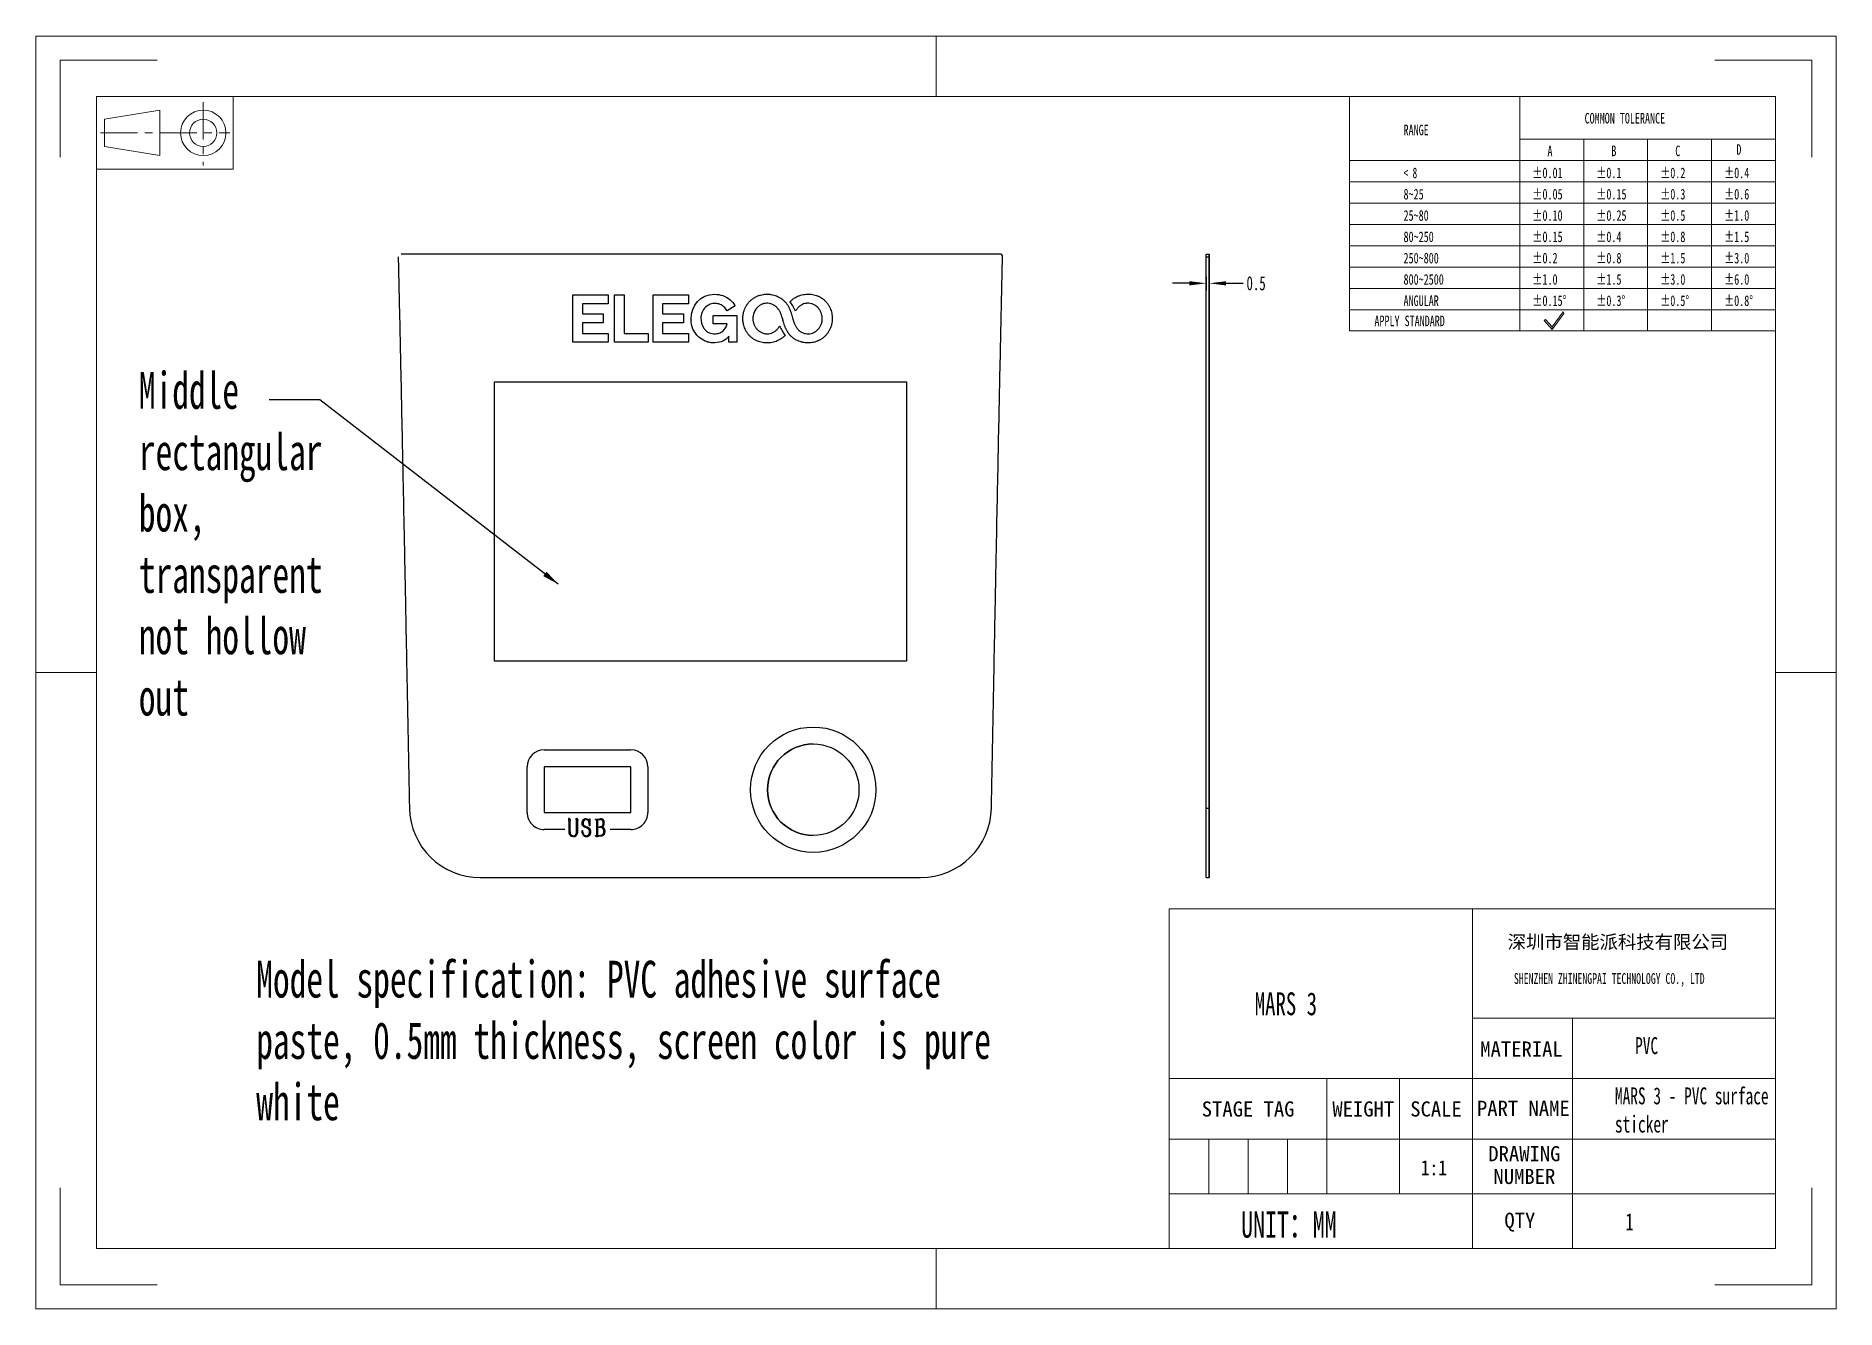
# Model space of a CAD drawing. Header units: millimetres. Extents: x 3628 to 3947, y -242 to -17.
import ezdxf

# ---------------------------------------------------------------- set-up
doc = ezdxf.new("R2010")
doc.units = ezdxf.units.MM
doc.header["$LTSCALE"] = 16.334999
doc.header["$PDSIZE"] = 0.1
for name, pattern in [('CENTER', [0.6, 0.375, -0.075, 0.075, -0.075]), ('CENTERX2', [20.32, 12.7, -2.54, 2.54, -2.54]), ('点画线', [18, 12, -2, 2, -2])]:
    doc.linetypes.add(name, pattern=pattern)
doc.layers.get('0').update_dxf_attribs({"lineweight": 18})
for name, color, linetype, lineweight in [('DEFAULT_1', 7, 'CENTER', 18), ('中心线层', 1, '点画线', 18), ('尺寸线层', 3, 'Continuous', 18)]:
    doc.layers.add(name, color=color, linetype=linetype, lineweight=lineweight)
doc.styles.add('SLDTEXTSTYLE4', font='', dxfattribs={"width": 0.7})
doc.styles.add('SLDTEXTSTYLE5', font='', dxfattribs={"width": 0.633333})
doc.styles.get("Standard").update_dxf_attribs({"font": '', "width": 0.667})
doc.styles.add('TEXTSTYLE_2', font='')
doc.styles.add('TEXTSTYLE_3', font='')
doc.styles.get('SLDTEXTSTYLE4').set_extended_font_data('宋体')
doc.styles.get('SLDTEXTSTYLE5').set_extended_font_data('宋体')
doc.styles.get('Standard').set_extended_font_data('仿宋')
doc.styles.get('TEXTSTYLE_2').set_extended_font_data('宋体')
doc.styles.get('TEXTSTYLE_3').set_extended_font_data('宋体')
doc.dimstyles.get("Standard").update_dxf_attribs({"dimtxt": 2.5, "dimasz": 3, "dimexe": 1.25, "dimexo": 0.125, "dimtad": 1, "dimdsep": 46, "dimtxsty": 'Standard', "dimblk": '_CAXARROW', "dimcen": 0.09, "dimdle": 6, "dimadec": 0, "dimazin": 0, "dimtfac": 1, "dimtofl": 0, "dimtmove": 0, "dimatfit": 3, "dimfxl": 0, "dimtolj": 1, "dimarcsym": 0})
pattern_1 = [(45, (3642.4824, -239.0493), (-2.245064, 2.245064), [])]

msp = doc.modelspace()

# ---------------------------------------------------------------- texts
at = {"attachment_point": 1}
for s, insert, char_height, width, style in [('COMMON TOLERANCE', (3902.26874, -30.47375), 1.871657, 61.6181313, 'SLDTEXTSTYLE4'), ('RANGE', (3870.19206, -32.5577), 1.871657, 18.3828539, 'SLDTEXTSTYLE4'), ('A', (3895.68583, -36.26089), 1.87166, 2.7041701, 'SLDTEXTSTYLE4'), ('B', (3907.0074, -36.26089), 1.87166, 2.6609348, 'SLDTEXTSTYLE4'), ('C', (3918.32898, -36.26089), 1.87166, 2.6923786, 'SLDTEXTSTYLE4'), ('D', (3929.14899, -36.00681), 1.87166, 2.6609348, 'SLDTEXTSTYLE4'), ('< 8', (3870.19206, -40.15223), 1.871657, 8.9828308, 'SLDTEXTSTYLE5'), ('%%P0.01', (3893.02293, -40.15223), 1.871657, 13.1042195, 'SLDTEXTSTYLE4'), ('%%P0.1', (3904.34451, -40.15223), 1.871657, 9.8261994, 'SLDTEXTSTYLE4'), ('%%P0.2', (3915.66608, -40.15223), 1.871657, 11.1782845, 'SLDTEXTSTYLE4'), ('%%P0.4', (3926.98766, -40.15223), 1.871657, 11.1350492, 'SLDTEXTSTYLE4'), ('8~25', (3870.19206, -43.92609), 1.871657, 14.4956094, 'SLDTEXTSTYLE4'), ('%%P0.05', (3893.02293, -43.92609), 1.871657, 14.4563046, 'SLDTEXTSTYLE4'), ('%%P0.15', (3904.34451, -43.92609), 1.871657, 13.7999145, 'SLDTEXTSTYLE4'), ('%%P0.3', (3915.66608, -43.92609), 1.871657, 11.1782845, 'SLDTEXTSTYLE4'), ('%%P0.6', (3926.98766, -43.92609), 1.871657, 11.1782845, 'SLDTEXTSTYLE4'), ('25~80', (3870.19206, -47.69995), 1.871657, 17.7736295, 'SLDTEXTSTYLE4'), ('%%P0.10', (3893.02293, -47.69995), 1.871657, 13.1474548, 'SLDTEXTSTYLE4'), ('%%P0.25', (3904.34451, -47.69995), 1.871657, 15.1087642, 'SLDTEXTSTYLE4'), ('%%P0.5', (3915.66608, -47.69995), 1.871657, 11.1782845, 'SLDTEXTSTYLE4'), ('%%P1.0', (3926.98766, -47.69995), 1.871657, 9.8694347, 'SLDTEXTSTYLE4'), ('80~250', (3870.19206, -51.47381), 1.871657, 21.0516496, 'SLDTEXTSTYLE4'), ('%%P0.15', (3893.02293, -51.47381), 1.871657, 13.7999145, 'SLDTEXTSTYLE4'), ('%%P0.4', (3904.34451, -51.47381), 1.871657, 11.1350492, 'SLDTEXTSTYLE4'), ('%%P0.8', (3915.66608, -51.47381), 1.871657, 11.1782845, 'SLDTEXTSTYLE4'), ('%%P1.5', (3926.98766, -51.47381), 1.871657, 10.5218943, 'SLDTEXTSTYLE4'), ('250~800', (3870.19206, -55.24766), 1.871657, 24.3296698, 'SLDTEXTSTYLE4'), ('%%P0.2', (3893.02293, -55.24766), 1.871657, 11.1782845, 'SLDTEXTSTYLE4'), ('%%P0.8', (3904.34451, -55.24766), 1.871657, 11.1782845, 'SLDTEXTSTYLE4'), ('%%P1.5', (3915.66608, -55.24766), 1.871657, 10.5218943, 'SLDTEXTSTYLE4'), ('%%P3.0', (3926.98766, -55.24766), 1.871657, 11.1782845, 'SLDTEXTSTYLE4'), ('800~2500', (3870.19206, -59.02152), 1.871657, 27.6076899, 'SLDTEXTSTYLE4'), ('%%P1.0', (3893.02293, -59.02152), 1.871657, 9.8694347, 'SLDTEXTSTYLE4'), ('%%P1.5', (3904.34451, -59.02152), 1.871657, 10.5218943, 'SLDTEXTSTYLE4'), ('%%P3.0', (3915.66608, -59.02152), 1.871657, 11.1782845, 'SLDTEXTSTYLE4'), ('%%P6.0', (3926.98766, -59.02152), 1.871657, 11.1782845, 'SLDTEXTSTYLE4'), ('ANGULAR', (3870.19206, -62.79538), 1.871657, 26.2870487, 'SLDTEXTSTYLE4'), ('%%P0.15%%D', (3893.02293, -62.79538), 1.871657, 16.4372664, 'SLDTEXTSTYLE4'), ('%%P0.3%%D', (3904.34451, -62.79538), 1.871657, 13.8156364, 'SLDTEXTSTYLE4'), ('%%P0.5%%D', (3915.66608, -62.79538), 1.871657, 13.8156364, 'SLDTEXTSTYLE4'), ('%%P0.8%%D', (3926.98766, -62.79538), 1.871657, 13.8156364, 'SLDTEXTSTYLE4'), ('APPLY STANDARD', (3865.0306, -66.37731), 1.871657, 53.800407, 'SLDTEXTSTYLE4')]:
    msp.add_mtext(s, dxfattribs=dict(at, insert=insert, char_height=char_height, width=width, style=style))
at = {"color": 7, "linetype": 'Continuous', "insert": (3908.1636, -176.12893), "char_height": 2.3865904, "width": 56.6235096, "attachment_point": 2, "style": 'TEXTSTYLE_2'}
msp.add_mtext('深圳市智能派科技有限公司', dxfattribs=at)
at = {"color": 7, "linetype": 'Continuous', "attachment_point": 2, "line_spacing_factor": 0.9, "style": 'TEXTSTYLE_3'}
for s, insert, char_height, width in [('MATERIAL\\P ', (3891.09147, -194.94705), 2.684374, 38.8040482), ('STAGE TAG ', (3842.65394, -205.55676), 2.684374, 32.4641455), ('WEIGHT', (3863.05518, -205.55676), 2.684374, 11.7965645), ('SCALE', (3875.94017, -205.55676), 2.684374, 11.7965645), ('PART NAME', (3891.41892, -205.43449), 2.684374, 22.490398), ('DRAWING NUMBER', (3891.59804, -213.47988), 2.6843738, 22.490398), ('QTY', (3890.79391, -225.27379), 2.684374, 29.9630074)]:
    msp.add_mtext(s, dxfattribs=dict(at, insert=insert, char_height=char_height, width=width))
at = {"insert": (3873.23743, -218.70648), "char_height": 2.6843738, "width": 6.434444, "attachment_point": 7}
msp.add_mtext('{\\W0.85;1:1}', dxfattribs=at)
at = {"layer": '中心线层', "linetype": 'CENTERX2', "insert": (3646.12529, -76.35759), "char_height": 6.5199084, "width": 39.1648924, "attachment_point": 1}
msp.add_mtext('Middle rectangular box, transparent not hollow out', dxfattribs=at)
at = {"layer": '中心线层', "linetype": 'CENTERX2', "insert": (3668.57237, -82.56148), "char_height": 2.5, "attachment_point": 9}
msp.add_mtext('\\A1;', dxfattribs=at)
at = {"layer": '尺寸线层', "attachment_point": 1}
for s, insert, char_height, width in [('Model specification: PVC adhesive surface paste, 0.5mm thickness, screen color is pure white ', (3666.92931, -180.64461), 6.5199084, 135.8133244), ('SHENZHEN ZHINENGPAI TECHNOLOGY CO., LTD', (3889.74107, -182.8401), 1.9092723, 54.0220985), ('MARS 3', (3843.82247, -186.24155), 4.055878, 33.1003195), ('UNIT：MM', (3841.41774, -225.04631), 4.657077, 18.0518701)]:
    msp.add_mtext(s, dxfattribs=dict(at, insert=insert, char_height=char_height, width=width))
at = {"layer": '尺寸线层', "linetype": 'CENTERX2', "char_height": 3, "attachment_point": 1}
for s, insert, width in [('PVC', (3911.2111, -194.18216), 8.4335687), ('MARS 3 - PVC surface sticker', (3907.64215, -203.07889), 27.2297811)]:
    msp.add_mtext(s, dxfattribs=dict(at, insert=insert, width=width))
at = {"layer": '尺寸线层', "ltscale": 0.2, "insert": (3909.54134, -225.36562), "char_height": 3.04191, "width": 18.2440649, "attachment_point": 1}
msp.add_mtext('1\\P\\P', dxfattribs=at)

# ---------------------------------------------------------------- blocks, each defined once
blk = doc.blocks.new('96_1')
at = {"color": 7, "linetype": 'Continuous'}
for p, q in [((-11.25, 6), (-11.25, -6)), ((11.25, -6), (11.25, 6)), ((-9.93, 2.25), (-0.82, 3.75)), ((-0.82, 0), (-0.82, 3.75)), ((-9.93, 0), (-9.93, 2.25)), ((-9.93, 0), (-9.93, -2.25)), ((-0.82, 0), (-0.82, -3.75)), ((-9.93, -2.25), (-0.82, -3.75)), ((-11.25, -6), (11.25, -6))]:
    blk.add_line(p, q, dxfattribs=at)
for radius in [3.75, 2.25]:
    blk.add_circle((6.34, 0), radius, dxfattribs=at)
at = {"layer": 'DEFAULT_1', "color": 1, "linetype": 'CENTER'}
for p, q in [((6.34, 5.05), (6.34, -5.36)), ((-10.64, 0), (10.74, 0))]:
    blk.add_line(p, q, dxfattribs=at)
blk = doc.blocks.new('_CAXARROW')
blk.add_hatch(color=0).paths.add_polyline_path([(0, 0), (-1, 0.125), (-1, -0.125)], flags=0)
blk = doc.blocks.new('*D58')
at = {"layer": 'Defpoints', "color": 0, "linetype": 'CENTERX2'}
for p in [(3835.25, -59.35), (3835.75, -59.35), (3835.75, -60.65)]:
    blk.add_point(p, dxfattribs=at)
at = {"layer": '中心线层', "color": 0, "linetype": 'Continuous', "lineweight": -2}
for p, q in [((3835.25, -59.48), (3835.25, -61.9)), ((3835.75, -59.48), (3835.75, -61.9)), ((3832.25, -60.65), (3829.25, -60.65)), ((3838.75, -60.65), (3841.75, -60.65))]:
    blk.add_line(p, q, dxfattribs=at)
at = {"layer": '中心线层', "color": 0, "linetype": 'CENTERX2', "lineweight": -2, "xscale": 3, "yscale": 3, "zscale": 3}
blk.add_blockref('_CAXARROW', (3835.25, -60.65), dxfattribs=at)
at = {"layer": '中心线层', "color": 0, "linetype": 'CENTERX2', "lineweight": -2, "xscale": 3, "yscale": 3, "zscale": 3, "rotation": 180}
blk.add_blockref('_CAXARROW', (3835.75, -60.65), dxfattribs=at)
at = {"layer": '中心线层', "color": 0, "linetype": 'CENTERX2', "insert": (3844.07, -60.65), "char_height": 2.5, "attachment_point": 5}
blk.add_mtext('\\A1;0.5', dxfattribs=at)

# ---------------------------------------------------------------- dimensions: what is measured, and where the dimension line sits
at = {"layer": '中心线层', "linetype": 'CENTERX2'}
dim = msp.add_linear_dim(base=(3835.74533, -60.64644), p1=(3835.24533, -59.35201), p2=(3835.74533, -59.35201), text='0.5', dimstyle='Standard', override={"dimtad": 0, "dimtih": 1, "dimtoh": 1, "dimdec": 4, "dimzin": 0, "dimtdec": 4, "dimtzin": 0, "dimarcsym": 1}, dxfattribs=at)
dim.commit()
dim.dimension.update_dxf_attribs({"geometry": '*D58', "text_midpoint": (3844.06642, -60.64644)})

# ---------------------------------------------------------------- hatches: boundary and pattern name
at = {"linetype": 'Continuous'}
h = msp.add_hatch(dxfattribs=at)
h.set_pattern_fill('ANSI31', color=179, style=0)
h.set_pattern_definition(pattern_1)
h.paths.add_polyline_path([(3749.61595, -153.96944), (3749.41806, -153.74972), (3749.38001, -153.78399), (3749.61991, -154.05037)], flags=0)
h = msp.add_hatch(dxfattribs=at)
h.set_pattern_fill('ANSI31', color=179, style=0)
h.set_pattern_definition(pattern_1)
h.paths.add_polyline_path([(3749.94549, -153.52251), (3749.61595, -153.96944), (3749.61991, -154.05037), (3749.97136, -153.57372)], flags=0)

# ---------------------------------------------------------------- linework, layer by layer
at = {"color": 7, "linetype": 'Continuous'}
for p, q in [((3627.90403, -242.33268), (3627.90403, -16.84528)), ((3627.90403, -16.84528), (3946.80764, -16.84528)), ((3787.35584, -27.58278), (3787.35584, -16.84528)), ((3946.80764, -242.33268), (3946.80764, -16.84528)), ((3632.19903, -38.32027), (3632.19903, -21.14028)), ((3632.19903, -21.14028), (3649.37902, -21.14028)), ((3925.33265, -21.14028), (3942.51264, -21.14028)), ((3942.51264, -38.32027), (3942.51264, -21.14028)), ((3638.64153, -231.59519), (3638.64153, -27.58278)), ((3638.64153, -27.58278), (3936.07014, -27.58278)), ((3936.07014, -231.59519), (3936.07014, -27.58278)), ((3627.90403, -129.58898), (3638.64153, -129.58898)), ((3936.07014, -129.58898), (3946.80764, -129.58898)), ((3632.19903, -238.03768), (3632.19903, -220.85769)), ((3942.51264, -238.03768), (3942.51264, -220.85769)), ((3638.64153, -231.59519), (3936.07014, -231.59519)), ((3787.35584, -242.33268), (3787.35584, -231.59519)), ((3632.19903, -238.03768), (3649.37902, -238.03768)), ((3925.33265, -238.03768), (3942.51264, -238.03768)), ((3627.90403, -242.33268), (3946.80764, -242.33268))]:
    msp.add_line(p, q, dxfattribs=at)
for p, q in [((3860.59297, -27.58278), (3860.59297, -69.09522)), ((3890.78384, -27.58278), (3890.78384, -69.09522)), ((3890.78384, -35.13049), (3936.07014, -35.13049)), ((3902.10542, -35.13049), (3902.10542, -69.09522)), ((3913.42699, -35.13049), (3913.42699, -69.09522)), ((3924.74857, -35.13049), (3924.74857, -69.09522)), ((3860.59297, -38.90435), (3936.07014, -38.90435)), ((3860.59297, -42.67821), (3936.07014, -42.67821)), ((3860.59297, -46.45207), (3936.07014, -46.45207)), ((3860.59297, -50.22593), (3936.07014, -50.22593)), ((3860.59297, -53.99979), (3936.07014, -53.99979)), ((3860.59297, -57.77365), (3936.07014, -57.77365)), ((3860.59297, -61.5475), (3936.07014, -61.5475)), ((3860.59297, -65.32136), (3936.07014, -65.32136)), ((3898.45194, -65.71101), (3896.50928, -68.3457)), ((3896.53263, -68.82276), (3898.60444, -66.01292)), ((3898.60444, -66.01292), (3898.45194, -65.71101)), ((3860.59297, -69.09522), (3936.07014, -69.09522)), ((3895.34276, -67.05044), (3895.11842, -67.25248)), ((3895.11842, -67.25248), (3896.53263, -68.82276)), ((3896.50928, -68.3457), (3895.34276, -67.05044)), ((3896.53263, -68.82276), (3896.50928, -68.3457)), ((3896.50928, -68.3457), (3896.53263, -68.82276))]:
    msp.add_line(p, q)
at = {"color": 7, "linetype": 'Continuous', "lineweight": 25}
for p, q in [((3798.64886, -55.45894), (3692.57715, -55.45894)), ((3835.24533, -55.97029), (3835.24533, -55.45894)), ((3835.24533, -55.45894), (3835.74533, -55.45894)), ((3835.24533, -55.97029), (3835.74533, -55.97029)), ((3835.74533, -55.97029), (3835.74533, -55.45894)), ((3835.74533, -55.45894), (3835.74539, -55.45894)), ((3835.74539, -55.45894), (3835.74539, -55.97029)), ((3723.01265, -62.71376), (3729.2582, -62.71376)), ((3723.01265, -71.09281), (3723.01265, -62.71376)), ((3729.2582, -62.71376), (3729.2582, -64.2924)), ((3730.40672, -62.71376), (3732.09622, -62.71376)), ((3730.40672, -71.09281), (3730.40672, -62.71376)), ((3732.09622, -62.71376), (3732.09622, -69.51389)), ((3737.23581, -62.71376), (3743.48118, -62.71376)), ((3737.23581, -71.09281), (3737.23581, -62.71376)), ((3743.48118, -62.71376), (3743.48118, -64.2924)), ((3724.70214, -64.2924), (3724.70214, -66.05892)), ((3729.2582, -64.2924), (3724.70214, -64.2924)), ((3724.70214, -66.05892), (3728.39963, -66.05892)), ((3728.39963, -66.05892), (3728.39963, -67.63762)), ((3738.92512, -64.2924), (3738.92512, -66.05892)), ((3743.48118, -64.2924), (3738.92512, -64.2924)), ((3738.92512, -66.05892), (3742.62291, -66.05892)), ((3742.62291, -66.05892), (3742.62291, -67.63762)), ((3747.88814, -66.38171), (3752.09852, -66.38171)), ((3747.88814, -67.84551), (3747.88814, -66.38171)), ((3750.33205, -65.55096), (3750.29024, -65.46691)), ((3751.76644, -64.63118), (3750.33205, -65.55096)), ((3751.73118, -64.56322), (3751.76644, -64.63118)), ((3752.09852, -66.38171), (3752.09852, -71.09356)), ((3724.70214, -67.63762), (3724.70214, -69.51389)), ((3728.39963, -67.63762), (3724.70214, -67.63762)), ((3724.70214, -69.51389), (3729.2582, -69.51389)), ((3729.2582, -69.51389), (3729.2582, -71.09281)), ((3732.09622, -69.51389), (3736.38343, -69.51389)), ((3736.38343, -69.51389), (3736.38343, -71.09281)), ((3738.92512, -67.63762), (3738.92512, -69.51389)), ((3742.62291, -67.63762), (3738.92512, -67.63762)), ((3738.92512, -69.51389), (3743.48118, -69.51389)), ((3743.48118, -69.51389), (3743.48118, -71.09281)), ((3750.38143, -67.84551), (3747.88814, -67.84551)), ((3750.66155, -71.09356), (3750.66155, -70.02697)), ((3835.23286, -69.59325), (3835.24535, -69.59325)), ((3729.2582, -71.09281), (3723.01265, -71.09281)), ((3736.38343, -71.09281), (3730.40672, -71.09281)), ((3743.48118, -71.09281), (3737.23581, -71.09281)), ((3752.09852, -71.09356), (3750.66155, -71.09356)), ((3709.11264, -78.10894), (3782.11265, -78.10894)), ((3709.11264, -127.60894), (3709.11264, -78.10894)), ((3782.11265, -78.10894), (3782.11265, -127.60894)), ((3782.11265, -127.60894), (3709.11264, -127.60894)), ((3717.91264, -143.29627), (3733.31266, -143.29627)), ((3714.91265, -154.39627), (3714.91265, -146.29627)), ((3736.31265, -146.29627), (3736.31265, -154.39627)), ((3835.74537, -146.29627), (3835.74537, -146.29627)), ((3835.74537, -154.39627), (3835.74537, -146.29627)), ((3835.74537, -146.29627), (3835.74537, -154.39627)), ((3835.74534, -149.35574), (3835.74534, -151.35575)), ((3835.74535, -151.35575), (3835.74535, -149.35574)), ((3722.25838, -155.42856), (3722.30687, -155.37784)), ((3722.28225, -155.5091), (3722.25838, -155.42856)), ((3722.30687, -155.37784), (3722.57086, -155.67541)), ((3722.33667, -157.45189), (3722.33667, -156.02221)), ((3722.50449, -156.08784), (3722.50449, -157.46233)), ((3723.5859, -155.43825), (3723.64035, -155.38828)), ((3723.61051, -155.5188), (3723.5859, -155.43825)), ((3723.64035, -155.38828), (3723.90433, -155.69033)), ((3723.66419, -157.3266), (3723.66419, -156.03265)), ((3723.83275, -156.05801), (3723.8208, -156.29442)), ((3725.82253, -155.69555), (3725.89486, -155.79102)), ((3725.89486, -155.79102), (3725.95527, -155.48375)), ((3725.94335, -156.75234), (3725.90082, -156.2191)), ((3725.95527, -155.48375), (3726.01494, -155.48897)), ((3726.01494, -155.48897), (3726.01494, -156.74712)), ((3727.24848, -158.46393), (3727.24848, -155.80071)), ((3727.77724, -155.69033), (3727.40435, -155.77088)), ((3727.40435, -155.77088), (3727.40435, -156.90821)), ((3727.44685, -155.57921), (3727.7474, -155.51432)), ((3835.24533, -155.65969), (3835.23286, -155.65969)), ((3835.23287, -155.59797), (3835.24533, -155.59797)), ((3835.24533, -153.60505), (3835.74533, -153.60505)), ((3835.74537, -154.39627), (3835.74537, -154.39627)), ((3721.61266, -157.39627), (3717.91264, -157.39627)), ((3723.8208, -156.29442), (3723.8208, -157.49216)), ((3724.64567, -157.59807), (3724.72917, -157.59807)), ((3724.66951, -157.86506), (3724.64567, -157.59807)), ((3725.45632, -157.12001), (3725.19829, -157.03947)), ((3725.31241, -156.85302), (3725.52272, -156.92387)), ((3726.01494, -156.74712), (3725.94335, -156.75234)), ((3727.07396, -158.46393), (3727.24848, -158.46393)), ((3727.40435, -156.90821), (3727.8794, -156.86346)), ((3727.71087, -157.04917), (3727.40435, -157.07974)), ((3727.40435, -157.07974), (3727.40435, -158.46393)), ((3727.96368, -158.59966), (3727.61466, -158.63994)), ((3728.3776, -156.84332), (3728.25157, -156.94848)), ((3733.31266, -157.39627), (3729.61264, -157.39627)), ((3835.24533, -157.04008), (3835.23286, -157.04008)), ((3835.23286, -158.47085), (3835.24533, -158.47085)), ((3706.61035, -165.90894), (3721.61266, -165.90894)), ((3721.61266, -165.90894), (3729.61264, -165.90894)), ((3729.61264, -165.90894), (3784.61566, -165.90894)), ((3835.24534, -165.90894), (3835.74534, -165.90894)), ((3835.74538, -165.90894), (3835.74534, -165.90894))]:
    msp.add_line(p, q, dxfattribs=at)
at = {"color": 1, "linetype": 'Continuous', "lineweight": 25}
for p, q in [((3733.31266, -146.29627), (3717.91264, -146.29627)), ((3717.91264, -146.29627), (3717.91264, -154.39627)), ((3733.31266, -154.39627), (3733.31266, -146.29627)), ((3717.91264, -154.39627), (3733.31266, -154.39627))]:
    msp.add_line(p, q, dxfattribs=at)
at = {"color": 2, "linetype": 'Continuous'}
for p, q in [((3828.69519, -201.5302), (3828.69519, -171.46521)), ((3828.69519, -201.5302), (3828.69519, -171.46521)), ((3828.69519, -171.46521), (3882.38267, -171.46521)), ((3882.38267, -212.26769), (3882.38267, -171.46521)), ((3882.38267, -190.7927), (3882.38267, -171.46521)), ((3882.38267, -171.46521), (3936.07014, -171.46521)), ((3882.38267, -201.5302), (3882.38267, -171.46521)), ((3936.07014, -190.7927), (3936.07014, -171.46521)), ((3882.38267, -190.7927), (3936.07014, -190.7927)), ((3900.12455, -190.7927), (3900.12455, -231.59519)), ((3936.07014, -212.26769), (3936.07014, -190.7927)), ((3828.69519, -231.59519), (3828.69519, -201.5302)), ((3828.69519, -201.5302), (3882.38267, -201.5302)), ((3828.69519, -212.26769), (3828.69519, -201.5302)), ((3828.69519, -201.5302), (3856.61268, -201.5302)), ((3856.61268, -212.26769), (3856.61268, -201.5302)), ((3856.61268, -212.26769), (3856.61268, -201.5302)), ((3856.61268, -201.5302), (3882.38267, -201.5302)), ((3869.49767, -212.26769), (3869.49767, -201.5302)), ((3882.38267, -201.5302), (3936.07014, -201.5302)), ((3882.38267, -212.26769), (3882.38267, -201.5302)), ((3828.69519, -221.93144), (3828.69519, -212.26769)), ((3828.69519, -212.26769), (3856.61268, -212.26769)), ((3828.69519, -212.26769), (3856.61268, -212.26769)), ((3828.69519, -212.26769), (3856.61268, -212.26769)), ((3828.69519, -212.26769), (3828.69519, -221.93144)), ((3835.67456, -212.26769), (3835.67456, -221.93144)), ((3842.65394, -212.26769), (3842.65394, -221.93144)), ((3849.63331, -212.26769), (3849.63331, -221.93144)), ((3856.61268, -221.93144), (3856.61268, -212.26769)), ((3856.61268, -221.93144), (3856.61268, -212.26769)), ((3856.61268, -212.26769), (3882.38267, -212.26769)), ((3856.61268, -212.26769), (3882.38267, -212.26769)), ((3856.61268, -212.26769), (3856.61268, -221.93144)), ((3869.49767, -221.93144), (3869.49767, -212.26769)), ((3882.38267, -231.59519), (3882.38267, -212.26769)), ((3882.38267, -212.26769), (3936.07014, -212.26769)), ((3882.38267, -212.26769), (3936.07014, -212.26769)), ((3882.38267, -221.93144), (3882.38267, -212.26769)), ((3936.07014, -231.59519), (3936.07014, -212.26769)), ((3828.69519, -231.59519), (3828.69519, -221.93144)), ((3828.69519, -221.93144), (3882.38267, -221.93144)), ((3828.69519, -221.93144), (3856.61268, -221.93144)), ((3828.69519, -221.93144), (3856.61268, -221.93144)), ((3856.61268, -221.93144), (3882.38267, -221.93144)), ((3882.38267, -231.59519), (3882.38267, -221.93144)), ((3882.38267, -221.93144), (3936.07014, -221.93144)), ((3742.79523, -231.59519), (3768.56522, -231.59519)), ((3768.56522, -231.59519), (3785.74521, -231.59519)), ((3785.74521, -231.59519), (3811.5152, -231.59519)), ((3811.5152, -231.59519), (3828.69519, -231.59519)), ((3828.69519, -231.59519), (3882.38267, -231.59519)), ((3882.38267, -231.59519), (3936.07014, -231.59519))]:
    msp.add_line(p, q, dxfattribs=at)
at = {"color": 7, "linetype": 'Continuous', "lineweight": 25, "flags": 128}
for points in [[(3835.74535, -149.35574), (3835.74535, -148.33436), (3835.74535, -147.34505), (3835.74535, -146.40349), (3835.74535, -145.52461), (3835.74535, -144.72236), (3835.74535, -144.00947), (3835.74535, -143.39723), (3835.74535, -142.89537), (3835.74535, -142.51183), (3835.74535, -142.25272), (3835.74534, -142.12211), (3835.74534, -142.12211), (3835.74534, -142.25272), (3835.74534, -142.51183), (3835.74534, -142.89537), (3835.74534, -143.39723), (3835.74534, -144.00947), (3835.74534, -144.72236), (3835.74534, -145.52461), (3835.74534, -146.40349), (3835.74534, -147.34505), (3835.74534, -148.33436), (3835.74534, -149.35574)], [(3835.74534, -150.34627), (3835.74534, -149.33107), (3835.74534, -148.33188), (3835.74534, -147.36446), (3835.74534, -146.44406), (3835.74534, -145.58521), (3835.74534, -144.80144), (3835.74534, -144.10512), (3835.74534, -143.50721), (3835.74534, -143.01717), (3835.74534, -142.64272), (3835.74534, -142.38975), (3835.74534, -142.26225), (3835.74534, -142.26225), (3835.74535, -142.38975), (3835.74535, -142.64272), (3835.74535, -143.01717), (3835.74535, -143.50721), (3835.74535, -144.10512), (3835.74535, -144.80144), (3835.74535, -145.58521), (3835.74535, -146.44406), (3835.74535, -147.36446), (3835.74535, -148.33188), (3835.74535, -149.33107), (3835.74535, -150.34627), (3835.74535, -151.36147), (3835.74535, -152.36066), (3835.74535, -153.32808), (3835.74535, -154.24848), (3835.74535, -155.10733), (3835.74535, -155.8911), (3835.74535, -156.58742), (3835.74535, -157.18533), (3835.74535, -157.67537), (3835.74535, -158.04983), (3835.74535, -158.30279), (3835.74534, -158.43029), (3835.74534, -158.43029), (3835.74534, -158.30279), (3835.74534, -158.04983), (3835.74534, -157.67537), (3835.74534, -157.18533), (3835.74534, -156.58742), (3835.74534, -155.8911), (3835.74534, -155.10733), (3835.74534, -154.24848), (3835.74534, -153.32808), (3835.74534, -152.36066), (3835.74534, -151.36147), (3835.74534, -150.34627)], [(3835.74534, -151.35575), (3835.74534, -152.37712), (3835.74534, -153.36644), (3835.74534, -154.308), (3835.74534, -155.18688), (3835.74534, -155.98913), (3835.74534, -156.70202), (3835.74534, -157.31426), (3835.74534, -157.81612), (3835.74534, -158.19966), (3835.74534, -158.45877), (3835.74534, -158.58937), (3835.74534, -158.58937), (3835.74535, -158.45877), (3835.74535, -158.19966), (3835.74535, -157.81612), (3835.74535, -157.31426), (3835.74535, -156.70202), (3835.74535, -155.98913), (3835.74535, -155.18688), (3835.74535, -154.308), (3835.74535, -153.36644), (3835.74535, -152.37712), (3835.74535, -151.35575)], [(3835.24534, -165.90894), (3835.24534, -165.84189), (3835.24534, -165.64147), (3835.24534, -165.30982), (3835.24534, -164.85048), (3835.24534, -164.26835), (3835.24534, -163.56966), (3835.24534, -162.76187), (3835.24534, -161.85361), (3835.24533, -160.8546), (3835.24533, -159.7755), (3835.24533, -158.62783), (3835.24533, -157.42388), (3835.24533, -156.17649), (3835.24533, -154.899), (3835.24533, -153.60505)], [(3835.74534, -165.90894), (3835.74534, -165.84189), (3835.74534, -165.64147), (3835.74534, -165.30982), (3835.74534, -164.85048), (3835.74534, -164.26835), (3835.74534, -163.56966), (3835.74533, -162.76187), (3835.74533, -161.85361), (3835.74533, -160.8546), (3835.74533, -159.7755), (3835.74533, -158.62783), (3835.74533, -157.42388), (3835.74533, -156.17649), (3835.74533, -154.899), (3835.74533, -153.60505)], [(3835.74539, -153.60505), (3835.74539, -154.899), (3835.74539, -156.17649), (3835.74538, -157.42388), (3835.74538, -158.62783), (3835.74538, -159.7755), (3835.74538, -160.8546), (3835.74538, -161.85361), (3835.74538, -162.76187), (3835.74538, -163.56966), (3835.74538, -164.26835), (3835.74538, -164.85048), (3835.74538, -165.30982), (3835.74538, -165.64147), (3835.74538, -165.84189), (3835.74538, -165.90894)]]:
    msp.add_lwpolyline(points, dxfattribs=at)
at = {"color": 7, "linetype": 'Continuous', "lineweight": 25}
msp.add_circle((3765.61265, -150.34627), 11.1, dxfattribs=at)
at = {"color": 1, "linetype": 'Continuous', "lineweight": 25}
msp.add_circle((3765.61265, -150.34627), 8.1, dxfattribs=at)
at = {"color": 7, "linetype": 'Continuous', "lineweight": 25}
for centre, radius, start, end in [((3798.64886, -55.95894), 0.5, 358.6989972, 90), ((3798.64886, -55.95894), 0.5, 358.6989972, 90), ((3717.91265, -146.29627), 3, 89.9999974, 179.9999694), ((3733.31265, -146.29627), 3, 0.0000306, 89.9999947), ((3706.61036, -153.35894), 12.55, 181.1236294, 270), ((3717.91265, -154.39627), 3, 179.9999694, 269.9999998), ((3733.31265, -154.39627), 3, 270.0000026, 0.0000306), ((3784.61566, -153.35894), 12.55, 270, 358.8763706), ((3784.61566, -153.35894), 12.55, 270, 358.8763706)]:
    msp.add_arc(centre, radius, start, end, dxfattribs=at)
at = {"color": 1, "linetype": 'Continuous', "lineweight": 25}
msp.add_arc((3765.61265, -150.34627), 8.1, 90, 270, dxfattribs=at)
at = {"color": 7, "linetype": 'Continuous', "lineweight": 25}
for points, knots in [([(3692.07728, -55.97029), (3692.15838, -59.58612), (3692.32733, -67.11918), (3692.57858, -78.87114), (3692.84152, -91.5275), (3693.09065, -103.88236), (3693.34042, -116.53899), (3693.6577, -132.81173), (3693.90427, -145.46867), (3694.06277, -153.60504)], [0, 0, 0, 0, 0.111107582, 0.231476695, 0.361107407, 0.499999768, 0.611100082, 0.749999884, 1, 1, 1, 1]), ([(3797.16324, -153.60504), (3797.32174, -145.46867), (3797.5683, -132.81187), (3797.88561, -116.53913), (3798.16372, -102.44276), (3798.46776, -87.44274), (3798.8093, -71.17049), (3799.03958, -60.85843), (3799.14873, -55.97029)], [0, 0, 0, 0, 0.250000111, 0.388895617, 0.500000182, 0.683130413, 0.849796973, 1, 1, 1, 1]), ([(3835.24533, -153.60504), (3835.24533, -145.46867), (3835.24533, -132.81187), (3835.24533, -116.53913), (3835.24533, -102.44276), (3835.24533, -87.44274), (3835.24533, -71.17049), (3835.24533, -60.85843), (3835.24533, -55.97029)], [0, 0, 0, 0, 0.250000111, 0.388895617, 0.500000182, 0.683130413, 0.849796973, 1, 1, 1, 1]), ([(3745.31801, -70.16945), (3744.4126, -69.36375), (3743.95959, -68.24698), (3743.95959, -67.0421), (3743.95959, -64.54895), (3745.59565, -62.59878), (3748.15134, -62.59878), (3749.16897, -62.59878), (3750.11825, -62.91082), (3750.89653, -63.57286)], [14, 14, 14, 14, 15, 15, 15, 16, 16, 16, 17, 17, 17, 17]), ([(3754.21658, -63.98713), (3754.27741, -63.92063), (3754.38606, -63.80189), (3754.50456, -63.69302), (3754.55671, -63.64512)], [0, 0, 0, 0, 0.5599810465, 1, 1, 1, 1]), ([(3755.34361, -63.08982), (3755.42345, -63.04798), (3755.56602, -62.97328), (3755.71444, -62.91106), (3755.77974, -62.88369)], [0, 0, 0, 0, 0.56004799, 1, 1, 1, 1]), ([(3755.34361, -63.08982), (3755.42345, -63.04798), (3755.56602, -62.97328), (3755.71444, -62.91106), (3755.77974, -62.88369)], [0, 0, 0, 0, 0.56004799, 1, 1, 1, 1]), ([(3755.77974, -62.88369), (3755.86383, -62.85125), (3756.014, -62.79332), (3756.16851, -62.7483), (3756.23649, -62.72849)], [0, 0, 0, 0, 0.56001052, 1, 1, 1, 1]), ([(3755.77974, -62.88369), (3755.86383, -62.85125), (3756.014, -62.79332), (3756.16851, -62.7483), (3756.23649, -62.72849)], [0, 0, 0, 0, 0.56001052, 1, 1, 1, 1]), ([(3756.70769, -62.6252), (3756.79687, -62.61215), (3756.95613, -62.58885), (3757.11672, -62.57835), (3757.18739, -62.57373)], [0, 0, 0, 0, 0.559953506, 1, 1, 1, 1]), ([(3756.70769, -62.6252), (3756.79687, -62.61215), (3756.95613, -62.58885), (3757.11672, -62.57835), (3757.18739, -62.57373)], [0, 0, 0, 0, 0.559953506, 1, 1, 1, 1]), ([(3757.66977, -62.5729), (3757.75971, -62.57875), (3757.92033, -62.58918), (3758.07957, -62.61245), (3758.14965, -62.62269)], [0, 0, 0, 0, 0.559949556, 1, 1, 1, 1]), ([(3759.51543, -63.08222), (3759.59401, -63.12635), (3759.73434, -63.20515), (3759.86771, -63.29518), (3759.9264, -63.3348)], [0, 0, 0, 0, 0.5599728119, 1, 1, 1, 1]), ([(3761.85911, -63.57096), (3762.00032, -63.45852), (3762.2525, -63.2577), (3762.53586, -63.10438), (3762.66056, -63.03691)], [0, 0, 0, 0, 0.5599261175, 1, 1, 1, 1]), ([(3761.85911, -63.57096), (3762.00032, -63.45852), (3762.2525, -63.2577), (3762.53586, -63.10438), (3762.66056, -63.03691)], [0, 0, 0, 0, 0.5599261175, 1, 1, 1, 1]), ([(3762.66056, -63.03691), (3762.74155, -62.99739), (3762.88619, -62.92681), (3763.03636, -62.86894), (3763.10244, -62.84347)], [0, 0, 0, 0, 0.559938442, 1, 1, 1, 1]), ([(3762.66056, -63.03691), (3762.74155, -62.99739), (3762.88619, -62.92681), (3763.03636, -62.86894), (3763.10244, -62.84347)], [0, 0, 0, 0, 0.5599384425, 1, 1, 1, 1]), ([(3764.03719, -62.61046), (3764.19658, -62.58864), (3764.35711, -62.57527), (3764.5179, -62.56982), (3764.67869, -62.56437), (3764.83977, -62.56688), (3765.0003, -62.57749)], [6, 6, 6, 6, 7, 7, 7, 8, 8, 8, 8]), ([(3766.40528, -62.89989), (3766.56982, -62.97412), (3766.86366, -63.10669), (3767.12975, -63.28832), (3767.24684, -63.36824)], [0, 0, 0, 0, 0.559955589, 1, 1, 1, 1]), ([(3767.24684, -63.36824), (3767.31903, -63.42221), (3767.44795, -63.51859), (3767.5678, -63.626), (3767.62053, -63.67326)], [0, 0, 0, 0, 0.5600108481, 1, 1, 1, 1]), ([(3767.62053, -63.67326), (3767.68582, -63.7354), (3767.80242, -63.84636), (3767.90869, -63.96721), (3767.95545, -64.02039)], [0, 0, 0, 0, 0.5599967, 1, 1, 1, 1]), ([(3746.52934, -64.87085), (3746.0345, -65.35856), (3745.70468, -66.12849), (3745.70468, -66.82565), (3745.70468, -67.4144), (3745.8816, -68.07522), (3746.20149, -68.56977)], [2, 2, 2, 2, 3, 3, 3, 4, 4, 4, 4]), ([(3750.29024, -65.46691), (3750.13741, -65.22901), (3749.83699, -64.76139), (3749.10484, -64.33669), (3748.26055, -64.15837), (3747.31439, -64.27455), (3746.79327, -64.67038), (3746.52933, -64.87085)], [0, 0, 0, 0, 0.190963577, 0.375364435, 0.559299419, 0.776795438, 1, 1, 1, 1]), ([(3753.14554, -67.10325), (3753.14282, -67.01317), (3753.13795, -66.85232), (3753.14527, -66.69158), (3753.14849, -66.62085)], [0, 0, 0, 0, 0.559993979, 1, 1, 1, 1]), ([(3753.14554, -67.10325), (3753.14282, -67.01317), (3753.13795, -66.85232), (3753.14527, -66.69158), (3753.14849, -66.62085)], [0, 0, 0, 0, 0.559993979, 1, 1, 1, 1]), ([(3753.14849, -66.62085), (3753.15495, -66.53095), (3753.16648, -66.37042), (3753.19064, -66.21132), (3753.20127, -66.14132)], [0, 0, 0, 0, 0.560022331, 1, 1, 1, 1]), ([(3753.14849, -66.62085), (3753.15495, -66.53095), (3753.16648, -66.37042), (3753.19064, -66.21132), (3753.20127, -66.14132)], [0, 0, 0, 0, 0.560022331, 1, 1, 1, 1]), ([(3753.20127, -66.14132), (3753.21721, -66.0526), (3753.24567, -65.89419), (3753.28692, -65.73865), (3753.30507, -65.67021)], [0, 0, 0, 0, 0.5600159749, 1, 1, 1, 1]), ([(3753.20127, -66.14132), (3753.21721, -66.0526), (3753.24567, -65.89419), (3753.28692, -65.73865), (3753.30507, -65.67021)], [0, 0, 0, 0, 0.5600159749, 1, 1, 1, 1]), ([(3753.30507, -65.67021), (3753.33056, -65.58376), (3753.37606, -65.42937), (3753.43428, -65.27934), (3753.45989, -65.21333)], [0, 0, 0, 0, 0.559979424, 1, 1, 1, 1]), ([(3753.30507, -65.67021), (3753.33056, -65.58376), (3753.37606, -65.42937), (3753.43428, -65.27934), (3753.45989, -65.21333)], [0, 0, 0, 0, 0.559979424, 1, 1, 1, 1]), ([(3753.91807, -64.36605), (3753.97086, -64.293), (3754.06512, -64.16253), (3754.17029, -64.04073), (3754.21658, -63.98713)], [0, 0, 0, 0, 0.559956109, 1, 1, 1, 1]), ([(3753.91807, -64.36605), (3753.97086, -64.293), (3754.06512, -64.16253), (3754.17029, -64.04073), (3754.21658, -63.98713)], [0, 0, 0, 0, 0.559956109, 1, 1, 1, 1]), ([(3755.23313, -65.57221), (3755.12549, -65.82247), (3754.93315, -66.26962), (3754.91901, -66.75481), (3754.91279, -66.96845)], [0, 0, 0, 0, 0.559684667, 1, 1, 1, 1]), ([(3754.91279, -66.96845), (3754.91745, -67.0585), (3754.92579, -67.21933), (3754.95438, -67.37776), (3754.96697, -67.44748)], [0, 0, 0, 0, 0.559955363, 1, 1, 1, 1]), ([(3755.81782, -64.81057), (3755.69034, -64.93889), (3755.4626, -65.16811), (3755.30327, -65.4487), (3755.23313, -65.57221)], [0, 0, 0, 0, 0.5597994818, 1, 1, 1, 1]), ([(3756.64022, -64.31727), (3756.55608, -64.34978), (3756.4058, -64.40786), (3756.26605, -64.48786), (3756.20454, -64.52308)], [0, 0, 0, 0, 0.559884889, 1, 1, 1, 1]), ([(3759.27036, -65.02924), (3759.20941, -64.96276), (3759.10054, -64.84403), (3758.97588, -64.7421), (3758.92102, -64.69723)], [0, 0, 0, 0, 0.559890651, 1, 1, 1, 1]), ([(3759.27036, -65.02924), (3759.20941, -64.96276), (3759.10054, -64.84403), (3758.97588, -64.7421), (3758.92102, -64.69723)], [0, 0, 0, 0, 0.559890651, 1, 1, 1, 1]), ([(3759.78442, -65.84282), (3759.74476, -65.76188), (3759.67392, -65.61733), (3759.59072, -65.47955), (3759.55411, -65.41892)], [0, 0, 0, 0, 0.559955141, 1, 1, 1, 1]), ([(3759.78442, -65.84282), (3759.74476, -65.76188), (3759.67392, -65.61733), (3759.59072, -65.47955), (3759.55411, -65.41892)], [0, 0, 0, 0, 0.559955141, 1, 1, 1, 1]), ([(3759.96756, -66.28917), (3759.93626, -66.20465), (3759.88036, -66.05374), (3759.81374, -65.90727), (3759.78442, -65.84282)], [0, 0, 0, 0, 0.560025097, 1, 1, 1, 1]), ([(3759.96756, -66.28917), (3759.93626, -66.20465), (3759.88036, -66.05374), (3759.81374, -65.90727), (3759.78442, -65.84282)], [0, 0, 0, 0, 0.560025097, 1, 1, 1, 1]), ([(3760.24852, -67.21243), (3760.22308, -67.12142), (3760.17976, -66.96649), (3760.13476, -66.81204), (3760.11619, -66.7483)], [0, 0, 0, 0, 0.587361266, 1, 1, 1, 1]), ([(3761.20224, -64.7586), (3761.24389, -64.8385), (3761.31828, -64.9812), (3761.38288, -65.12858), (3761.4113, -65.19343)], [0, 0, 0, 0, 0.5599540601, 1, 1, 1, 1]), ([(3761.4113, -65.19343), (3761.44587, -65.27664), (3761.5076, -65.42523), (3761.56194, -65.57666), (3761.58585, -65.64329)], [0, 0, 0, 0, 0.560004932, 1, 1, 1, 1]), ([(3762.48571, -65.55809), (3762.31581, -65.24633), (3762.00957, -64.68436), (3761.66481, -64.14523), (3761.51132, -63.90519)], [0, 0, 0, 0, 0.554773458, 1, 1, 1, 1]), ([(3761.58585, -65.64329), (3761.61519, -65.72848), (3761.66757, -65.88061), (3761.71484, -66.0344), (3761.73564, -66.10207)], [0, 0, 0, 0, 0.5600105885, 1, 1, 1, 1]), ([(3761.86984, -66.56565), (3761.89659, -66.66096), (3761.94006, -66.81587), (3761.98494, -66.97037), (3762.00221, -67.02981)], [0, 0, 0, 0, 0.615284383, 1, 1, 1, 1]), ([(3762.74645, -65.15265), (3762.69302, -65.2253), (3762.59761, -65.35505), (3762.5199, -65.49605), (3762.48571, -65.55809)], [0, 0, 0, 0, 0.5599759583, 1, 1, 1, 1]), ([(3764.85118, -64.18777), (3764.76104, -64.18397), (3764.60006, -64.17718), (3764.43994, -64.19434), (3764.36948, -64.20189)], [0, 0, 0, 0, 0.559983826, 1, 1, 1, 1]), ([(3765.77454, -64.44526), (3765.69319, -64.40624), (3765.54793, -64.33655), (3765.39384, -64.28978), (3765.32605, -64.26921)], [0, 0, 0, 0, 0.560040781, 1, 1, 1, 1]), ([(3765.77454, -64.44526), (3765.69319, -64.40624), (3765.54793, -64.33655), (3765.39384, -64.28978), (3765.32605, -64.26921)], [0, 0, 0, 0, 0.560040781, 1, 1, 1, 1]), ([(3766.52625, -65.04139), (3766.46558, -64.97464), (3766.35724, -64.85545), (3766.23341, -64.75252), (3766.17893, -64.70723)], [0, 0, 0, 0, 0.559979142, 1, 1, 1, 1]), ([(3767.20577, -66.8087), (3767.20109, -66.71865), (3767.19273, -66.55784), (3767.16414, -66.39942), (3767.15156, -66.3297)], [0, 0, 0, 0, 0.559931502, 1, 1, 1, 1]), ([(3767.20577, -66.8087), (3767.20109, -66.71865), (3767.19273, -66.55784), (3767.16414, -66.39942), (3767.15156, -66.3297)], [0, 0, 0, 0, 0.559931502, 1, 1, 1, 1]), ([(3767.17853, -67.28999), (3767.18909, -67.20044), (3767.20796, -67.04051), (3767.20644, -66.87954), (3767.20577, -66.8087)], [0, 0, 0, 0, 0.559937489, 1, 1, 1, 1]), ([(3767.17853, -67.28999), (3767.18909, -67.20044), (3767.20796, -67.04051), (3767.20644, -66.87954), (3767.20577, -66.8087)], [0, 0, 0, 0, 0.559937489, 1, 1, 1, 1]), ([(3767.95545, -64.02039), (3768.01293, -64.08981), (3768.11558, -64.21378), (3768.20689, -64.3463), (3768.24706, -64.40462)], [0, 0, 0, 0, 0.559971212, 1, 1, 1, 1]), ([(3768.68761, -65.26114), (3768.74449, -65.41164), (3768.79291, -65.5653), (3768.83291, -65.72114), (3768.87291, -65.87698), (3768.90445, -66.03497), (3768.92772, -66.19415)], [18, 18, 18, 18, 19, 19, 19, 20, 20, 20, 20]), ([(3768.97296, -66.67447), (3768.97595, -66.85488), (3768.9813, -67.17707), (3768.9368, -67.49607), (3768.91723, -67.63644)], [0, 0, 0, 0, 0.559953317, 1, 1, 1, 1]), ([(3746.20148, -68.56977), (3746.29584, -68.69994), (3746.47923, -68.95294), (3746.84116, -69.24532), (3747.24673, -69.45135), (3747.69585, -69.56934), (3748.27256, -69.61502), (3748.94772, -69.51851), (3749.61554, -69.14159), (3750.1173, -68.56551), (3750.29163, -68.09031), (3750.38143, -67.84551)], [0, 0, 0, 0, 0.089836367, 0.174610485, 0.258001645, 0.343318655, 0.433170016, 0.581541683, 0.718001229, 0.854724165, 1, 1, 1, 1]), ([(3748.16891, -69.59325), (3748.4355, -69.57073), (3748.94728, -69.5275), (3749.61565, -69.13928), (3750.11727, -68.56614), (3750.29162, -68.09052), (3750.38143, -67.84551)], [0, 0, 0, 0, 0.261756914, 0.502498493, 0.743704746, 1, 1, 1, 1]), ([(3753.19078, -67.58357), (3753.17907, -67.49422), (3753.15815, -67.33464), (3753.14939, -67.17396), (3753.14554, -67.10325)], [0, 0, 0, 0, 0.559949358, 1, 1, 1, 1]), ([(3753.19078, -67.58357), (3753.17907, -67.49422), (3753.15815, -67.33464), (3753.14939, -67.17396), (3753.14554, -67.10325)], [0, 0, 0, 0, 0.559949358, 1, 1, 1, 1]), ([(3753.28555, -68.05658), (3753.26449, -67.96895), (3753.22689, -67.81247), (3753.20181, -67.65351), (3753.19078, -67.58357)], [0, 0, 0, 0, 0.559998409, 1, 1, 1, 1]), ([(3753.28555, -68.05658), (3753.26449, -67.96895), (3753.22689, -67.81247), (3753.20181, -67.65351), (3753.19078, -67.58357)], [0, 0, 0, 0, 0.559998409, 1, 1, 1, 1]), ([(3754.96697, -67.44748), (3754.9867, -67.53547), (3755.02193, -67.6926), (3755.07664, -67.84401), (3755.10072, -67.91063)], [0, 0, 0, 0, 0.5599468706, 1, 1, 1, 1]), ([(3756.79206, -69.50837), (3756.87962, -69.53003), (3757.03602, -69.56871), (3757.19638, -69.58343), (3757.26696, -69.58991)], [0, 0, 0, 0, 0.5598733111, 1, 1, 1, 1]), ([(3758.21766, -69.46586), (3758.30203, -69.43393), (3758.45272, -69.37691), (3758.593, -69.29781), (3758.65474, -69.263)], [0, 0, 0, 0, 0.559920591, 1, 1, 1, 1]), ([(3758.21766, -69.46586), (3758.30203, -69.43393), (3758.45272, -69.37691), (3758.593, -69.29781), (3758.65474, -69.263)], [0, 0, 0, 0, 0.559920591, 1, 1, 1, 1]), ([(3759.04324, -68.97798), (3759.1089, -68.91614), (3759.22616, -68.80572), (3759.32718, -68.68035), (3759.37163, -68.62518)], [0, 0, 0, 0, 0.559991108, 1, 1, 1, 1]), ([(3759.04324, -68.97798), (3759.1089, -68.91614), (3759.22616, -68.80572), (3759.32718, -68.68035), (3759.37163, -68.62518)], [0, 0, 0, 0, 0.559991108, 1, 1, 1, 1]), ([(3760.60715, -69.87257), (3760.49794, -69.99067), (3760.38171, -70.10231), (3760.25927, -70.20669), (3760.13684, -70.31106), (3760.0082, -70.40815), (3759.87433, -70.49733)], [82.000016175, 82.000016175, 82.000016175, 82.000016175, 83, 83, 83, 84, 84, 84, 84]), ([(3760.38139, -67.6764), (3760.35603, -67.58996), (3760.31074, -67.43559), (3760.26754, -67.28062), (3760.24854, -67.21243)], [0, 0, 0, 0, 0.559978002, 1, 1, 1, 1]), ([(3760.38139, -67.6764), (3760.35603, -67.58996), (3760.31074, -67.43559), (3760.26754, -67.28062), (3760.24854, -67.21243)], [0, 0, 0, 0, 0.559978002, 1, 1, 1, 1]), ([(3760.91506, -69.01959), (3760.8732, -68.9398), (3760.79843, -68.7973), (3760.73348, -68.65008), (3760.7049, -68.58529)], [0, 0, 0, 0, 0.5599407461, 1, 1, 1, 1]), ([(3760.91506, -69.01959), (3760.8732, -68.9398), (3760.79843, -68.7973), (3760.73348, -68.65008), (3760.7049, -68.58529)], [0, 0, 0, 0, 0.5599407461, 1, 1, 1, 1]), ([(3761.16806, -69.43034), (3761.11779, -69.35554), (3761.02801, -69.22195), (3760.94958, -69.08143), (3760.91506, -69.01959)], [0, 0, 0, 0, 0.559958954, 1, 1, 1, 1]), ([(3761.16806, -69.43034), (3761.11779, -69.35554), (3761.02801, -69.22195), (3760.94958, -69.08143), (3760.91506, -69.01959)], [0, 0, 0, 0, 0.559958954, 1, 1, 1, 1]), ([(3762.00222, -67.02981), (3762.02821, -67.11608), (3762.07461, -67.27015), (3762.12759, -67.42207), (3762.15091, -67.48891)], [0, 0, 0, 0, 0.559988882, 1, 1, 1, 1]), ([(3762.15091, -67.48891), (3762.18225, -67.57341), (3762.23821, -67.72429), (3762.30482, -67.87075), (3762.33413, -67.93518)], [0, 0, 0, 0, 0.560055284, 1, 1, 1, 1]), ([(3762.33413, -67.93518), (3762.37382, -68.01612), (3762.4447, -68.16066), (3762.52791, -68.29843), (3762.56453, -68.35905)], [0, 0, 0, 0, 0.55995857, 1, 1, 1, 1]), ([(3763.19771, -69.08063), (3763.27017, -69.13438), (3763.39955, -69.23035), (3763.54148, -69.30641), (3763.60392, -69.33988)], [0, 0, 0, 0, 0.56004727, 1, 1, 1, 1]), ([(3764.52901, -69.59106), (3764.68959, -69.60113), (3764.85116, -69.59543), (3765.01055, -69.5736), (3765.16994, -69.55178), (3765.32715, -69.51385), (3765.47883, -69.46023)], [140, 140, 140, 140, 141, 141, 141, 142, 142, 142, 142]), ([(3765.47884, -69.46023), (3765.56297, -69.4277), (3765.71323, -69.3696), (3765.85295, -69.28955), (3765.91443, -69.25432)], [0, 0, 0, 0, 0.5599150282, 1, 1, 1, 1]), ([(3766.62736, -68.61196), (3766.68035, -68.539), (3766.77498, -68.4087), (3766.85184, -68.26725), (3766.88566, -68.205)], [0, 0, 0, 0, 0.559951763, 1, 1, 1, 1]), ([(3766.62736, -68.61196), (3766.68035, -68.539), (3766.77498, -68.4087), (3766.85184, -68.26725), (3766.88566, -68.205)], [0, 0, 0, 0, 0.559951763, 1, 1, 1, 1]), ([(3766.88566, -68.205), (3766.9253, -68.124), (3766.99608, -67.97935), (3767.04794, -67.82694), (3767.07076, -67.75988)], [0, 0, 0, 0, 0.559998001, 1, 1, 1, 1]), ([(3766.88566, -68.205), (3766.9253, -68.124), (3766.99608, -67.97935), (3767.04794, -67.82694), (3767.07076, -67.75988)], [0, 0, 0, 0, 0.559998001, 1, 1, 1, 1]), ([(3767.07076, -67.75988), (3767.09621, -67.67337), (3767.14166, -67.51887), (3767.16726, -67.35993), (3767.17853, -67.28999)], [0, 0, 0, 0, 0.5599700117, 1, 1, 1, 1]), ([(3767.07076, -67.75988), (3767.09621, -67.67337), (3767.14166, -67.51887), (3767.16726, -67.35993), (3767.17853, -67.28999)], [0, 0, 0, 0, 0.5599700117, 1, 1, 1, 1]), ([(3767.90195, -69.79063), (3767.79528, -69.91106), (3767.68166, -70.02532), (3767.5618, -70.13264), (3767.44195, -70.23994), (3767.31586, -70.34034), (3767.18439, -70.43309)], [28, 28, 28, 28, 29, 29, 29, 29.999975471, 29.999975471, 29.999975471, 29.999975471]), ([(3768.20045, -69.41167), (3768.14765, -69.48472), (3768.05337, -69.61518), (3767.94822, -69.73702), (3767.90195, -69.79063)], [0, 0, 0, 0, 0.5599726026, 1, 1, 1, 1]), ([(3768.91723, -67.63644), (3768.90128, -67.72514), (3768.87281, -67.88355), (3768.83159, -68.0391), (3768.81345, -68.10755)], [0, 0, 0, 0, 0.559970405, 1, 1, 1, 1]), ([(3748.19081, -71.195), (3747.8987, -71.19052), (3747.31454, -71.18155), (3746.29971, -70.8839), (3745.69019, -70.44031), (3745.31802, -70.16945)], [0, 0, 0, 0, 0.280313405, 0.56055629, 1, 1, 1, 1]), ([(3755.27867, -70.66826), (3755.20063, -70.62317), (3755.06127, -70.54263), (3754.92956, -70.45017), (3754.8716, -70.40948)], [0, 0, 0, 0, 0.559968265, 1, 1, 1, 1]), ([(3755.27867, -70.66826), (3755.20063, -70.62317), (3755.06127, -70.54263), (3754.92956, -70.45017), (3754.8716, -70.40948)], [0, 0, 0, 0, 0.559968265, 1, 1, 1, 1]), ([(3758.08125, -71.16726), (3757.92186, -71.18908), (3757.76132, -71.20249), (3757.60053, -71.20794), (3757.43975, -71.21339), (3757.27867, -71.21088), (3757.11813, -71.20023)], [88, 88, 88, 88, 89, 89, 89, 90, 90, 90, 90]), ([(3763.96885, -71.15514), (3763.88005, -71.13969), (3763.72147, -71.1121), (3763.56575, -71.07148), (3763.49723, -71.0536)], [0, 0, 0, 0, 0.559989822, 1, 1, 1, 1]), ([(3763.96885, -71.15514), (3763.88005, -71.13969), (3763.72147, -71.1121), (3763.56575, -71.07148), (3763.49723, -71.0536)], [0, 0, 0, 0, 0.559989822, 1, 1, 1, 1]), ([(3764.93111, -71.20399), (3764.75073, -71.20848), (3764.42859, -71.21648), (3764.10934, -71.17389), (3763.96885, -71.15514)], [0, 0, 0, 0, 0.5599364048, 1, 1, 1, 1]), ([(3767.1844, -70.4331), (3767.10991, -70.48385), (3766.9769, -70.57446), (3766.83659, -70.65327), (3766.77486, -70.68794)], [0, 0, 0, 0, 0.5600073948, 1, 1, 1, 1]), ([(3722.33667, -156.02221), (3722.33427, -155.92553), (3722.32997, -155.75293), (3722.29683, -155.58359), (3722.28225, -155.5091)], [0, 0, 0, 0, 0.560139152, 1, 1, 1, 1]), ([(3722.33667, -156.02221), (3722.33427, -155.92553), (3722.32997, -155.75293), (3722.29683, -155.58359), (3722.28225, -155.5091)], [0, 0, 0, 0, 0.560139152, 1, 1, 1, 1]), ([(3722.57087, -155.67542), (3722.56541, -155.69232), (3722.55539, -155.72337), (3722.54043, -155.76906), (3722.52755, -155.81829), (3722.51699, -155.86625), (3722.51043, -155.91568), (3722.50698, -155.96448), (3722.50484, -156.02293), (3722.50461, -156.06521), (3722.50449, -156.08784)], [0, 0, 0, 0, 0.126758601, 0.23277389, 0.342907661, 0.489697934, 0.582756231, 0.698379824, 0.838594025, 1, 1, 1, 1]), ([(3723.66419, -156.03265), (3723.66361, -155.93564), (3723.66258, -155.76245), (3723.62642, -155.59323), (3723.61051, -155.5188)], [0, 0, 0, 0, 0.560151428, 1, 1, 1, 1]), ([(3723.66419, -156.03265), (3723.66361, -155.93564), (3723.66258, -155.76245), (3723.62642, -155.59323), (3723.61051, -155.5188)], [0, 0, 0, 0, 0.560151428, 1, 1, 1, 1]), ([(3723.90434, -155.69033), (3723.89721, -155.70717), (3723.88423, -155.73783), (3723.86742, -155.7844), (3723.85466, -155.83661), (3723.84356, -155.90032), (3723.83418, -155.97622), (3723.83323, -156.03013), (3723.83275, -156.05801)], [0, 0, 0, 0, 0.145295651, 0.264645317, 0.393069742, 0.571731364, 0.778573756, 1, 1, 1, 1]), ([(3724.66951, -156.25937), (3724.6782, -156.15044), (3724.69558, -155.93257), (3724.84798, -155.66285), (3725.07166, -155.47787), (3725.24414, -155.46189), (3725.33029, -155.45391)], [0, 0, 0, 0, 0.280271224, 0.560594756, 0.780538081, 1, 1, 1, 1]), ([(3724.66951, -156.25937), (3724.6782, -156.15044), (3724.69558, -155.93257), (3724.84798, -155.66285), (3725.07166, -155.47787), (3725.24414, -155.46189), (3725.33029, -155.45391)], [0, 0, 0, 0, 0.280271224, 0.560594756, 0.780538081, 1, 1, 1, 1]), ([(3725.19829, -157.03947), (3725.10857, -157.00439), (3724.92957, -156.93443), (3724.69082, -156.66476), (3724.67759, -156.41303), (3724.66951, -156.25937)], [0, 0, 0, 0, 0.28138966, 0.561329009, 1, 1, 1, 1]), ([(3725.3482, -155.63962), (3725.29607, -155.64366), (3725.19176, -155.65173), (3725.05863, -155.73857), (3724.9487, -155.84963), (3724.86143, -156.03873), (3724.81601, -156.30048), (3724.87855, -156.49815), (3724.90966, -156.59647)], [0, 0, 0, 0, 0.125290955, 0.250722404, 0.375972084, 0.501547324, 0.75208884, 1, 1, 1, 1]), ([(3725.33029, -155.45391), (3725.43555, -155.47316), (3725.62365, -155.50754), (3725.76172, -155.63807), (3725.82253, -155.69555)], [0, 0, 0, 0, 0.559572556, 1, 1, 1, 1]), ([(3725.90083, -156.2191), (3725.89479, -156.18948), (3725.88364, -156.13475), (3725.86577, -156.05997), (3725.84578, -155.99956), (3725.81797, -155.93742), (3725.77521, -155.87122), (3725.71195, -155.80129), (3725.63662, -155.73731), (3725.54724, -155.68822), (3725.45065, -155.65012), (3725.38209, -155.64309), (3725.34819, -155.63962)], [0, 0, 0, 0, 0.103979787, 0.192122831, 0.264322945, 0.322495782, 0.42592206, 0.533720593, 0.6460533, 0.76399693, 0.883299769, 1, 1, 1, 1]), ([(3725.90083, -156.2191), (3725.89479, -156.18948), (3725.88364, -156.13475), (3725.86577, -156.05997), (3725.84578, -155.99956), (3725.81797, -155.93742), (3725.77521, -155.87122), (3725.71195, -155.80129), (3725.63662, -155.73731), (3725.54724, -155.68822), (3725.45065, -155.65012), (3725.38209, -155.64309), (3725.34819, -155.63962)], [0, 0, 0, 0, 0.103979787, 0.192122831, 0.264322945, 0.322495782, 0.42592206, 0.533720593, 0.6460533, 0.76399693, 0.883299769, 1, 1, 1, 1]), ([(3727.24848, -155.80071), (3727.19956, -155.76718), (3727.13226, -155.72106), (3727.0709, -155.6565), (3727.0438, -155.6249), (3727.04797, -155.60154), (3727.05818, -155.5903), (3727.06686, -155.57919), (3727.08341, -155.57411), (3727.1125, -155.57812), (3727.16696, -155.59753), (3727.28398, -155.59842), (3727.38165, -155.5869), (3727.44685, -155.57921)], [0, 0, 0, 0, 0.249952488, 0.34382108, 0.390693575, 0.413757929, 0.437610642, 0.455150482, 0.472578304, 0.508248693, 0.578625711, 0.718722473, 1, 1, 1, 1]), ([(3727.74741, -155.51432), (3727.75659, -155.51225), (3727.77685, -155.50767), (3727.81109, -155.50214), (3727.85175, -155.49432), (3727.89735, -155.48697), (3727.94262, -155.47827), (3727.98356, -155.47382), (3728.01753, -155.46904), (3728.038, -155.4689), (3728.04721, -155.46883)], [0, 0, 0, 0, 0.092993062, 0.205271581, 0.342597485, 0.502122669, 0.661647853, 0.797848568, 0.909074073, 1, 1, 1, 1]), ([(3728.37163, -156.11319), (3728.36936, -156.0908), (3728.36502, -156.04811), (3728.35551, -155.98726), (3728.343, -155.93318), (3728.32363, -155.87065), (3728.28959, -155.80137), (3728.24011, -155.74488), (3728.19518, -155.70839), (3728.15947, -155.68749), (3728.12198, -155.67271), (3728.07226, -155.66313), (3728.014, -155.65842), (3727.95797, -155.6608), (3727.9137, -155.66759), (3727.87458, -155.6733), (3727.82852, -155.68204), (3727.79515, -155.68744), (3727.77724, -155.69033)], [0, 0, 0, 0, 0.076278579, 0.145382582, 0.208519959, 0.264198352, 0.367041706, 0.46736344, 0.515906831, 0.562716365, 0.606986159, 0.651757994, 0.733743945, 0.804582028, 0.84115425, 0.885472103, 0.938513782, 1, 1, 1, 1]), ([(3727.8794, -156.86346), (3727.97042, -156.86273), (3728.10649, -156.86163), (3728.24616, -156.74574), (3728.37651, -156.51601), (3728.37381, -156.29204), (3728.37164, -156.11319)], [0, 0, 0, 0, 0.251371236, 0.375755148, 0.501513114, 1, 1, 1, 1]), ([(3727.8794, -156.86346), (3727.97042, -156.86273), (3728.10649, -156.86163), (3728.24616, -156.74574), (3728.37651, -156.51601), (3728.37381, -156.29204), (3728.37164, -156.11319)], [0, 0, 0, 0, 0.251371236, 0.375755148, 0.501513114, 1, 1, 1, 1]), ([(3728.04721, -155.46883), (3728.06692, -155.4706), (3728.10597, -155.47412), (3728.16338, -155.48758), (3728.21815, -155.50965), (3728.2703, -155.53869), (3728.31842, -155.57427), (3728.3619, -155.61567), (3728.39839, -155.66414), (3728.42999, -155.71855), (3728.45656, -155.77921), (3728.47931, -155.84651), (3728.49645, -155.92082), (3728.51037, -155.99978), (3728.51982, -156.07908), (3728.5287, -156.15431), (3728.53318, -156.22376), (3728.53388, -156.26807), (3728.53422, -156.2892)], [0, 0, 0, 0, 0.055795979, 0.110603552, 0.165724698, 0.221955852, 0.278657932, 0.334241691, 0.390804646, 0.44929787, 0.511499825, 0.577407284, 0.649573906, 0.726525602, 0.803643502, 0.874938257, 0.94033567, 1, 1, 1, 1]), ([(3723.05115, -158.70556), (3722.91859, -158.67312), (3722.71934, -158.62437), (3722.51203, -158.44126), (3722.39006, -158.19575), (3722.34225, -157.8569), (3722.33853, -157.58702), (3722.33667, -157.45189)], [0, 0, 0, 0, 0.248615045, 0.373692936, 0.498704911, 0.749005322, 1, 1, 1, 1]), ([(3722.50449, -157.46233), (3722.50496, -157.51529), (3722.50585, -157.61626), (3722.51146, -157.76082), (3722.52204, -157.89089), (3722.53505, -158.00696), (3722.55525, -158.10812), (3722.58332, -158.19462), (3722.61913, -158.26668), (3722.66484, -158.32356), (3722.71628, -158.3686), (3722.77105, -158.40733), (3722.82926, -158.44161), (3722.89158, -158.46753), (3722.95446, -158.48839), (3723.01633, -158.50329), (3723.07646, -158.51285), (3723.11601, -158.51405), (3723.13543, -158.51464)], [0, 0, 0, 0, 0.112569563, 0.214646679, 0.307419693, 0.389941474, 0.462799591, 0.526300786, 0.582787384, 0.632800002, 0.680327584, 0.727690365, 0.775276667, 0.823570708, 0.870862683, 0.915978859, 0.958727267, 1, 1, 1, 1]), ([(3723.8208, -157.49216), (3723.82414, -157.63079), (3723.8308, -157.90737), (3723.77075, -158.25901), (3723.61731, -158.49367), (3723.46096, -158.63558), (3723.25991, -158.70862), (3723.12076, -158.70658), (3723.05115, -158.70556)], [0, 0, 0, 0, 0.250781373, 0.500359748, 0.625340966, 0.750296115, 0.875078001, 1, 1, 1, 1]), ([(3723.13543, -158.51464), (3723.16413, -158.51451), (3723.2194, -158.51424), (3723.29763, -158.49604), (3723.36845, -158.46843), (3723.42784, -158.42528), (3723.47806, -158.37615), (3723.52255, -158.32555), (3723.55672, -158.27126), (3723.5922, -158.19762), (3723.62342, -158.10321), (3723.64756, -157.9907), (3723.66069, -157.88379), (3723.66441, -157.80568), (3723.66416, -157.75195), (3723.66421, -157.7159), (3723.66419, -157.67165), (3723.6642, -157.61895), (3723.6642, -157.55779), (3723.6642, -157.48819), (3723.6642, -157.41013), (3723.6642, -157.35544), (3723.6642, -157.3266)], [0, 0, 0, 0, 0.05825797, 0.112165529, 0.162543469, 0.211966632, 0.260291802, 0.305525952, 0.348768258, 0.390417383, 0.471723756, 0.550445059, 0.624394719, 0.690765015, 0.709491192, 0.733784612, 0.764151386, 0.79957929, 0.841080548, 0.888655161, 0.941290903, 1, 1, 1, 1]), ([(3723.13543, -158.51464), (3723.16413, -158.51451), (3723.2194, -158.51424), (3723.29763, -158.49604), (3723.36845, -158.46843), (3723.42784, -158.42528), (3723.47806, -158.37615), (3723.52255, -158.32555), (3723.55672, -158.27126), (3723.5922, -158.19762), (3723.62342, -158.10321), (3723.64756, -157.9907), (3723.66069, -157.88379), (3723.66441, -157.80568), (3723.66416, -157.75195), (3723.66421, -157.7159), (3723.66419, -157.67165), (3723.6642, -157.61895), (3723.6642, -157.55779), (3723.6642, -157.48819), (3723.6642, -157.41013), (3723.6642, -157.35544), (3723.6642, -157.3266)], [0, 0, 0, 0, 0.05825797, 0.112165529, 0.162543469, 0.211966632, 0.260291802, 0.305525952, 0.348768258, 0.390417383, 0.471723756, 0.550445059, 0.624394719, 0.690765015, 0.709491192, 0.733784612, 0.764151386, 0.79957929, 0.841080548, 0.888655161, 0.941290903, 1, 1, 1, 1]), ([(3725.41457, -158.69587), (3725.29825, -158.6819), (3725.06519, -158.65392), (3724.75186, -158.3436), (3724.70073, -158.04646), (3724.66951, -157.86506)], [0, 0, 0, 0, 0.27957552, 0.560171203, 1, 1, 1, 1]), ([(3724.72917, -157.59807), (3724.74579, -157.70122), (3724.77897, -157.90724), (3724.86983, -158.21046), (3725.05002, -158.4149), (3725.24497, -158.50013), (3725.35006, -158.50285), (3725.40265, -158.5042)], [0, 0, 0, 0, 0.250886679, 0.501077057, 0.749854474, 0.874820714, 1, 1, 1, 1]), ([(3724.90966, -156.59647), (3724.9362, -156.63417), (3724.98927, -156.70956), (3725.13385, -156.79202), (3725.24464, -156.82987), (3725.31241, -156.85302)], [0, 0, 0, 0, 0.279767173, 0.559457403, 1, 1, 1, 1]), ([(3725.40265, -158.5042), (3725.50234, -158.49241), (3725.70187, -158.46879), (3725.88547, -158.24332), (3725.97583, -158.00683), (3725.97407, -157.85174), (3725.97318, -157.77407)], [0, 0, 0, 0, 0.278789462, 0.557995516, 0.778632135, 1, 1, 1, 1]), ([(3725.40265, -158.5042), (3725.50234, -158.49241), (3725.70187, -158.46879), (3725.88547, -158.24332), (3725.97583, -158.00683), (3725.97407, -157.85174), (3725.97318, -157.77407)], [0, 0, 0, 0, 0.278789462, 0.557995516, 0.778632135, 1, 1, 1, 1]), ([(3726.11114, -158.12683), (3726.10478, -158.14981), (3726.09225, -158.19509), (3726.06759, -158.26037), (3726.03749, -158.32141), (3726.00425, -158.37843), (3725.96882, -158.43007), (3725.93284, -158.47561), (3725.89786, -158.51558), (3725.86217, -158.55006), (3725.82368, -158.58006), (3725.78053, -158.6069), (3725.73218, -158.63245), (3725.67791, -158.65438), (3725.61876, -158.67342), (3725.55478, -158.68666), (3725.48608, -158.69391), (3725.43895, -158.6952), (3725.41457, -158.69587)], [0, 0, 0, 0, 0.073123093, 0.144086542, 0.21366775, 0.281684945, 0.346416013, 0.405613661, 0.459638223, 0.509263318, 0.557624061, 0.609039419, 0.664983922, 0.725175412, 0.788369699, 0.855378921, 0.925197957, 1, 1, 1, 1]), ([(3725.97318, -157.77407), (3725.96553, -157.68978), (3725.95027, -157.52182), (3725.78713, -157.25212), (3725.58182, -157.17013), (3725.45632, -157.12001)], [0, 0, 0, 0, 0.281430514, 0.560746656, 1, 1, 1, 1]), ([(3725.97318, -157.77407), (3725.96553, -157.68978), (3725.95027, -157.52182), (3725.78713, -157.25212), (3725.58182, -157.17013), (3725.45632, -157.12001)], [0, 0, 0, 0, 0.281430514, 0.560746656, 1, 1, 1, 1]), ([(3725.52272, -156.92387), (3725.54866, -156.93386), (3725.59839, -156.953), (3725.66866, -156.98388), (3725.73229, -157.01392), (3725.80516, -157.05504), (3725.88532, -157.10799), (3725.96452, -157.18267), (3726.02919, -157.26663), (3726.07113, -157.3656), (3726.10302, -157.47263), (3726.12507, -157.58867), (3726.1389, -157.71534), (3726.14581, -157.85075), (3726.14194, -157.99103), (3726.1213, -158.08204), (3726.11114, -158.12683)], [0.000006538, 0.000006538, 0.000006538, 0.000006538, 0.0556232363, 0.1066501504, 0.1536065418, 0.1963772264, 0.2740761046, 0.3451780097, 0.413444775, 0.4844787492, 0.5587783232, 0.6368443561, 0.7204744519, 0.8136275664, 0.9082716894, 1, 1, 1, 1]), ([(3727.29024, -158.72048), (3727.28564, -158.72097), (3727.27452, -158.72215), (3727.26141, -158.71139), (3727.24668, -158.70045), (3727.22852, -158.68759), (3727.20435, -158.67158), (3727.16559, -158.64698), (3727.12, -158.61364), (3727.07583, -158.57194), (3727.04784, -158.53509), (3727.03216, -158.50568), (3727.02861, -158.48734), (3727.02756, -158.47144), (3727.04989, -158.46788), (3727.06402, -158.46556), (3727.07396, -158.46393)], [0, 0, 0, 0, 0.031925957, 0.077249933, 0.112723219, 0.16488825, 0.235233662, 0.319850647, 0.492252273, 0.637757619, 0.750563224, 0.823542558, 0.868762302, 0.890120048, 0.922728468, 1, 1, 1, 1]), ([(3727.61465, -158.63994), (3727.59578, -158.64261), (3727.56057, -158.64759), (3727.51091, -158.65189), (3727.46882, -158.65814), (3727.42397, -158.66087), (3727.37725, -158.66779), (3727.33438, -158.68864), (3727.31005, -158.71135), (3727.2948, -158.71838), (3727.29024, -158.72048)], [0, 0, 0, 0, 0.168069641, 0.313589189, 0.439503098, 0.542925206, 0.710206423, 0.852384089, 0.955875897, 1, 1, 1, 1]), ([(3727.40434, -158.46393), (3727.43019, -158.46553), (3727.47763, -158.46848), (3727.54205, -158.47093), (3727.59328, -158.4709), (3727.63539, -158.46976), (3727.67603, -158.4648), (3727.72362, -158.46098), (3727.78116, -158.45354), (3727.86984, -158.4449), (3727.97923, -158.42742), (3728.08443, -158.40449), (3728.16018, -158.37641), (3728.21272, -158.34669), (3728.26325, -158.30903), (3728.30983, -158.26322), (3728.35172, -158.21328), (3728.38988, -158.16339), (3728.42033, -158.11273), (3728.45194, -158.04622), (3728.48003, -157.96246), (3728.49621, -157.86091), (3728.5023, -157.76144), (3728.4997, -157.69601), (3728.49842, -157.6637)], [0, 0, 0, 0, 0.048498928, 0.08902687, 0.120685066, 0.144446964, 0.16784115, 0.197304255, 0.233859003, 0.276480153, 0.364120831, 0.441244047, 0.477644303, 0.514950295, 0.553871365, 0.595356022, 0.636965884, 0.675886954, 0.71285443, 0.74742219, 0.813672783, 0.877429244, 0.939460865, 1, 1, 1, 1]), ([(3728.49842, -157.6637), (3728.49322, -157.62181), (3728.4832, -157.54109), (3728.46038, -157.44361), (3728.43516, -157.37177), (3728.41176, -157.32189), (3728.38174, -157.27602), (3728.33765, -157.21866), (3728.27213, -157.15612), (3728.1824, -157.10063), (3728.09096, -157.06267), (3728.01268, -157.04451), (3727.94485, -157.04028), (3727.88013, -157.03966), (3727.80054, -157.04313), (3727.74242, -157.04704), (3727.71086, -157.04916)], [0, 0, 0, 0, 0.109427749, 0.210927353, 0.258856242, 0.306733053, 0.353418308, 0.400753627, 0.49425096, 0.586386501, 0.672841444, 0.750124456, 0.793446805, 0.848904144, 0.917946921, 1, 1, 1, 1]), ([(3728.66025, -157.75916), (3728.65884, -157.78951), (3728.65609, -157.8486), (3728.6466, -157.93487), (3728.6312, -158.01613), (3728.6134, -158.09299), (3728.58919, -158.16429), (3728.56069, -158.23023), (3728.52503, -158.28988), (3728.4838, -158.34375), (3728.43733, -158.39257), (3728.38493, -158.4364), (3728.32686, -158.4757), (3728.26329, -158.51048), (3728.19533, -158.54172), (3728.12198, -158.56543), (3728.04472, -158.58639), (3727.99113, -158.59517), (3727.96369, -158.59966)], [0, 0, 0, 0, 0.075123272, 0.146270192, 0.214396967, 0.279555031, 0.341180804, 0.400353816, 0.456864337, 0.51256317, 0.567785003, 0.623198128, 0.681171039, 0.74088129, 0.802239719, 0.865809504, 0.931268477, 1, 1, 1, 1]), ([(3728.25156, -156.94848), (3728.27868, -156.96393), (3728.32732, -156.99165), (3728.38318, -157.03065), (3728.42201, -157.06489), (3728.45184, -157.09765), (3728.48498, -157.13846), (3728.51971, -157.18642), (3728.55444, -157.2397), (3728.58553, -157.29756), (3728.61055, -157.35943), (3728.63101, -157.42554), (3728.64693, -157.49755), (3728.65715, -157.57739), (3728.66115, -157.66564), (3728.66056, -157.72709), (3728.66025, -157.75916)], [0, 0, 0, 0, 0.097170932, 0.174283207, 0.211565469, 0.258116844, 0.312032967, 0.375200712, 0.442403351, 0.509926173, 0.579352036, 0.649861104, 0.725169173, 0.808696388, 0.900150023, 1, 1, 1, 1]), ([(3728.53422, -156.2892), (3728.53168, -156.32306), (3728.52656, -156.39154), (3728.51036, -156.4949), (3728.48755, -156.60115), (3728.46035, -156.68884), (3728.43556, -156.75464), (3728.41666, -156.79394), (3728.39939, -156.82432), (3728.38413, -156.83763), (3728.3776, -156.84332)], [0, 0, 0, 0, 0.174185989, 0.352276373, 0.536463792, 0.731380916, 0.823071646, 0.896683399, 0.9557858, 1, 1, 1, 1])]:
    msp.add_open_spline(points, degree=3, knots=knots, dxfattribs=at)
for points in [[(3835.74533, -153.60504), (3835.74533, -121.05964), (3835.74533, -88.51359), (3835.74533, -55.97029)], [(3835.74539, -55.97029), (3835.74539, -88.51357), (3835.74539, -121.05964), (3835.74539, -153.60504)], [(3750.89653, -63.57286), (3751.19198, -63.8244), (3751.54879, -64.21304), (3751.73119, -64.56322)], [(3754.21657, -63.98712), (3754.32323, -63.86669), (3754.43685, -63.75243), (3754.5567, -63.64512)], [(3754.5567, -63.64512), (3754.67656, -63.53777), (3754.80262, -63.43742), (3754.93409, -63.34466)], [(3754.5567, -63.64512), (3754.67656, -63.53777), (3754.80262, -63.43742), (3754.93409, -63.34466)], [(3754.93409, -63.34466), (3755.06552, -63.25193), (3755.20236, -63.16677), (3755.34361, -63.08982)], [(3754.93409, -63.34466), (3755.06552, -63.25193), (3755.20236, -63.16677), (3755.34361, -63.08982)], [(3756.23649, -62.72849), (3756.3915, -62.68538), (3756.54888, -62.65097), (3756.70769, -62.6252)], [(3756.23649, -62.72849), (3756.3915, -62.68538), (3756.54888, -62.65097), (3756.70769, -62.6252)], [(3757.18738, -62.57373), (3757.34802, -62.56505), (3757.50909, -62.5648), (3757.66977, -62.5729)], [(3758.14965, -62.62269), (3758.30853, -62.64785), (3758.46605, -62.68172), (3758.62121, -62.72426)], [(3758.62121, -62.72426), (3758.77634, -62.76681), (3758.92913, -62.81806), (3759.07852, -62.87781)], [(3759.07852, -62.87781), (3759.22787, -62.93752), (3759.37389, -63.00576), (3759.51543, -63.08221)], [(3759.92641, -63.3348), (3760.05881, -63.42627), (3760.18648, -63.52455), (3760.3078, -63.63017)], [(3760.3078, -63.63017), (3760.42913, -63.7358), (3760.54411, -63.84881), (3760.65146, -63.9686)], [(3761.51131, -63.90519), (3761.62052, -63.78702), (3761.73672, -63.67538), (3761.85912, -63.57097)], [(3761.51131, -63.90519), (3761.62052, -63.78702), (3761.73672, -63.67538), (3761.85912, -63.57097)], [(3763.10243, -62.84347), (3763.25329, -62.78752), (3763.40726, -62.74014), (3763.56339, -62.70132)], [(3763.10243, -62.84347), (3763.25329, -62.78752), (3763.40726, -62.74014), (3763.56339, -62.70132)], [(3763.56339, -62.70132), (3763.71955, -62.66251), (3763.8778, -62.63229), (3764.03719, -62.61046)], [(3763.56339, -62.70132), (3763.71955, -62.66251), (3763.8778, -62.63229), (3764.03719, -62.61046)], [(3765.0003, -62.57749), (3765.16084, -62.5881), (3765.32084, -62.60684), (3765.47941, -62.63405)], [(3765.47941, -62.63405), (3765.63794, -62.66125), (3765.79507, -62.69695), (3765.94973, -62.74125)], [(3765.94973, -62.74125), (3766.10439, -62.78555), (3766.25661, -62.83846), (3766.40528, -62.89989)], [(3753.4599, -65.21333), (3753.51997, -65.06408), (3753.58839, -64.9182), (3753.66488, -64.77666)], [(3753.4599, -65.21333), (3753.51997, -65.06408), (3753.58839, -64.9182), (3753.66488, -64.77666)], [(3753.66488, -64.77666), (3753.74137, -64.63512), (3753.82592, -64.49795), (3753.91807, -64.36605)], [(3753.66488, -64.77666), (3753.74137, -64.63512), (3753.82592, -64.49795), (3753.91807, -64.36605)], [(3756.20454, -64.52308), (3756.06673, -64.60602), (3755.93721, -64.70268), (3755.81782, -64.81056)], [(3757.10853, -64.20401), (3756.94914, -64.2258), (3756.7919, -64.26369), (3756.64021, -64.31727)], [(3757.5901, -64.1867), (3757.42949, -64.17655), (3757.26792, -64.18225), (3757.10853, -64.20401)], [(3758.06551, -64.26501), (3757.91025, -64.22283), (3757.75068, -64.19684), (3757.5901, -64.1867)], [(3758.06551, -64.26501), (3757.91025, -64.22283), (3757.75068, -64.19684), (3757.5901, -64.1867)], [(3758.51505, -64.43827), (3758.37164, -64.36555), (3758.22075, -64.30716), (3758.06551, -64.26501)], [(3758.51505, -64.43827), (3758.37164, -64.36555), (3758.22075, -64.30716), (3758.06551, -64.26501)], [(3758.92103, -64.69723), (3758.79436, -64.59805), (3758.65849, -64.511), (3758.51505, -64.43827)], [(3758.92103, -64.69723), (3758.79436, -64.59805), (3758.65849, -64.511), (3758.51505, -64.43827)], [(3759.55411, -65.41892), (3759.46906, -65.28229), (3759.37569, -65.15071), (3759.27036, -65.02925)], [(3759.55411, -65.41892), (3759.46906, -65.28229), (3759.37569, -65.15071), (3759.27036, -65.02925)], [(3760.11619, -66.7483), (3760.07035, -66.59408), (3760.02193, -66.4406), (3759.96755, -66.28917)], [(3760.11619, -66.7483), (3760.07035, -66.59408), (3760.02193, -66.4406), (3759.96755, -66.28917)], [(3760.11619, -66.7483), (3760.14581, -66.84801), (3760.18992, -67.00272), (3760.24852, -67.21243)], [(3760.65146, -63.9686), (3760.75881, -64.08842), (3760.85856, -64.21505), (3760.95031, -64.34723)], [(3760.95031, -64.34723), (3761.04203, -64.47938), (3761.12576, -64.61705), (3761.20225, -64.7586)], [(3761.73565, -66.10207), (3761.78235, -66.25601), (3761.82633, -66.41078), (3761.86984, -66.56565)], [(3763.0749, -64.79992), (3762.95486, -64.90705), (3762.84497, -65.02548), (3762.74644, -65.15265)], [(3763.46342, -64.51487), (3763.32504, -64.59695), (3763.19489, -64.69279), (3763.0749, -64.79992)], [(3763.90045, -64.31197), (3763.74841, -64.36451), (3763.60181, -64.43279), (3763.46342, -64.51487)], [(3764.36948, -64.20189), (3764.20995, -64.22261), (3764.05249, -64.25942), (3763.90045, -64.31197)], [(3765.32604, -64.26921), (3765.1711, -64.22605), (3765.01167, -64.19899), (3764.85118, -64.18777)], [(3765.32604, -64.26921), (3765.1711, -64.22605), (3765.01167, -64.19899), (3764.85118, -64.18777)], [(3766.17894, -64.70723), (3766.05306, -64.60706), (3765.91755, -64.51896), (3765.77454, -64.44527)], [(3766.17893, -64.70723), (3766.05306, -64.60705), (3765.91754, -64.51896), (3765.77454, -64.44527)], [(3766.52625, -65.04139), (3766.42105, -64.91963), (3766.30482, -64.80741), (3766.17894, -64.70723)], [(3766.80779, -65.43261), (3766.7256, -65.29433), (3766.63145, -65.16311), (3766.52625, -65.04139)], [(3766.80779, -65.43261), (3766.7256, -65.29433), (3766.63145, -65.16311), (3766.52625, -65.04139)], [(3767.01772, -65.86659), (3766.96019, -65.71634), (3766.88998, -65.57092), (3766.80779, -65.43261)], [(3767.01772, -65.86659), (3766.96019, -65.71634), (3766.88998, -65.57092), (3766.80779, -65.43261)], [(3767.15155, -66.3297), (3767.12001, -66.17193), (3767.07521, -66.01684), (3767.01772, -65.86659)], [(3767.15155, -66.3297), (3767.12001, -66.17193), (3767.07521, -66.01684), (3767.01772, -65.86659)], [(3768.24707, -64.40462), (3768.33668, -64.53824), (3768.41843, -64.67713), (3768.49195, -64.82021)], [(3768.49195, -64.82021), (3768.56546, -64.96333), (3768.63076, -65.11064), (3768.68761, -65.26114)], [(3768.92772, -66.19415), (3768.95094, -66.35336), (3768.96589, -66.51372), (3768.97295, -66.67447)], [(3750.66155, -70.02697), (3750.0874, -70.83894), (3749.19995, -71.13725), (3748.19081, -71.195)], [(3753.43086, -68.51658), (3753.37398, -68.36608), (3753.32556, -68.21242), (3753.28556, -68.05658)], [(3753.43086, -68.51658), (3753.37398, -68.36608), (3753.32556, -68.21242), (3753.28556, -68.05658)], [(3753.62653, -68.95751), (3753.55301, -68.81439), (3753.48771, -68.66708), (3753.43086, -68.51658)], [(3753.62653, -68.95751), (3753.55301, -68.81439), (3753.48771, -68.66708), (3753.43086, -68.51658)], [(3753.8714, -69.3731), (3753.7818, -69.23948), (3753.70008, -69.10059), (3753.62653, -68.95751)], [(3753.8714, -69.3731), (3753.7818, -69.23948), (3753.70008, -69.10059), (3753.62653, -68.95751)], [(3754.16301, -69.75733), (3754.05839, -69.63515), (3753.96097, -69.50672), (3753.8714, -69.3731)], [(3754.16301, -69.75733), (3754.05839, -69.63515), (3753.96097, -69.50672), (3753.8714, -69.3731)], [(3754.49796, -70.10446), (3754.37957, -69.9955), (3754.26767, -69.87952), (3754.16301, -69.75733)], [(3754.49796, -70.10446), (3754.37957, -69.9955), (3754.26767, -69.87952), (3754.16301, -69.75733)], [(3754.87161, -70.40947), (3754.74118, -70.31528), (3754.61631, -70.21339), (3754.49796, -70.10446)], [(3754.87161, -70.40947), (3754.74118, -70.31528), (3754.61631, -70.21339), (3754.49796, -70.10446)], [(3755.10072, -67.91063), (3755.15817, -68.06088), (3755.22839, -68.20629), (3755.31054, -68.34461)], [(3755.31054, -68.34461), (3755.39269, -68.48296), (3755.48681, -68.61418), (3755.59201, -68.73594)], [(3755.59201, -68.73594), (3755.69717, -68.85769), (3755.81337, -68.96995), (3755.93925, -69.07013)], [(3755.93925, -69.07013), (3756.06509, -69.17034), (3756.20061, -69.25848), (3756.34362, -69.33221)], [(3756.34362, -69.33221), (3756.48662, -69.4059), (3756.63712, -69.46518), (3756.79206, -69.50837)], [(3757.26696, -69.58991), (3757.42746, -69.60117), (3757.58907, -69.59654), (3757.7486, -69.57586)], [(3757.7486, -69.57586), (3757.90813, -69.55515), (3758.06562, -69.51837), (3758.21766, -69.46586)], [(3757.7486, -69.57586), (3757.90813, -69.55515), (3758.06562, -69.51837), (3758.21766, -69.46586)], [(3758.65473, -69.26299), (3758.79311, -69.18095), (3758.92325, -69.08511), (3759.04325, -68.97799)], [(3758.65473, -69.26299), (3758.79311, -69.18095), (3758.92325, -69.08511), (3759.04325, -68.97799)], [(3759.37164, -68.62518), (3759.47017, -68.49798), (3759.5573, -68.36203), (3759.63221, -68.21966)], [(3759.63221, -68.21966), (3759.92537, -68.77414), (3760.24949, -69.32522), (3760.60716, -69.87256)], [(3760.52995, -68.13558), (3760.47659, -67.98382), (3760.42759, -67.83052), (3760.38139, -67.6764)], [(3760.52995, -68.13558), (3760.47659, -67.98382), (3760.42759, -67.83052), (3760.38139, -67.6764)], [(3760.7049, -68.58529), (3760.64121, -68.43758), (3760.58336, -68.28733), (3760.52995, -68.13558)], [(3760.7049, -68.58529), (3760.64121, -68.43758), (3760.58336, -68.28733), (3760.52995, -68.13558)], [(3761.46744, -69.80855), (3761.35999, -69.6888), (3761.2601, -69.56231), (3761.16805, -69.43034)], [(3761.46744, -69.80855), (3761.35999, -69.6888), (3761.2601, -69.56231), (3761.16805, -69.43034)], [(3761.8111, -70.14697), (3761.68984, -70.04127), (3761.5749, -69.92826), (3761.46744, -69.80855)], [(3761.8111, -70.14697), (3761.68984, -70.04127), (3761.5749, -69.92826), (3761.46744, -69.80855)], [(3762.19224, -70.44271), (3762.05995, -70.35109), (3761.93239, -70.25267), (3761.8111, -70.14697)], [(3762.19224, -70.44271), (3762.05995, -70.35109), (3761.93239, -70.25267), (3761.8111, -70.14697)], [(3762.56454, -68.35905), (3762.64963, -68.49568), (3762.743, -68.62726), (3762.84834, -68.74866)], [(3762.84834, -68.74866), (3762.95371, -68.87009), (3763.07106, -68.98138), (3763.19772, -69.08062)], [(3763.60393, -69.33988), (3763.7474, -69.4126), (3763.8983, -69.47084), (3764.05357, -69.51296)], [(3764.05357, -69.51296), (3764.20884, -69.55504), (3764.36844, -69.58095), (3764.52901, -69.59106)], [(3765.47883, -69.46023), (3765.63052, -69.40662), (3765.77661, -69.33733), (3765.91442, -69.25432)], [(3765.91442, -69.25432), (3766.05227, -69.17131), (3766.18177, -69.07464), (3766.30109, -68.96672)], [(3765.91443, -69.25432), (3766.05228, -69.17131), (3766.18177, -69.07464), (3766.30109, -68.96672)], [(3766.30109, -68.96672), (3766.42044, -68.85884), (3766.52958, -68.73973), (3766.62736, -68.61196)], [(3766.30109, -68.96672), (3766.42044, -68.85884), (3766.52958, -68.73973), (3766.62736, -68.61196)], [(3768.45359, -69.00106), (3768.37711, -69.1426), (3768.29256, -69.2798), (3768.20044, -69.41166)], [(3768.65858, -68.56439), (3768.59854, -68.71364), (3768.53008, -68.85956), (3768.45359, -69.00106)], [(3768.81345, -68.10755), (3768.7703, -68.26253), (3768.71865, -68.41515), (3768.65858, -68.56439)], [(3755.71315, -70.87783), (3755.56444, -70.81643), (3755.41928, -70.74647), (3755.27867, -70.66826)], [(3755.71315, -70.87783), (3755.56444, -70.81643), (3755.41928, -70.74647), (3755.27867, -70.66826)], [(3756.16871, -71.03647), (3756.01405, -70.99217), (3755.86183, -70.93926), (3755.71315, -70.87783)], [(3756.16871, -71.03647), (3756.01405, -70.99217), (3755.86183, -70.93926), (3755.71315, -70.87783)], [(3756.63903, -71.14367), (3756.4805, -71.11647), (3756.32337, -71.08077), (3756.16871, -71.03647)], [(3756.63903, -71.14367), (3756.4805, -71.11647), (3756.32337, -71.08077), (3756.16871, -71.03647)], [(3757.11813, -71.20023), (3756.9576, -71.18962), (3756.7976, -71.17091), (3756.63903, -71.14367)], [(3757.11813, -71.20023), (3756.9576, -71.18962), (3756.7976, -71.17091), (3756.63903, -71.14367)], [(3758.55501, -71.07636), (3758.39888, -71.11521), (3758.24064, -71.14543), (3758.08125, -71.16726)], [(3759.01598, -70.93417), (3758.86515, -70.99016), (3758.71114, -71.03754), (3758.55501, -71.07636)], [(3759.45784, -70.7407), (3759.31444, -70.8136), (3759.1668, -70.87819), (3759.01598, -70.93417)], [(3759.87433, -70.49733), (3759.74042, -70.58651), (3759.60125, -70.6678), (3759.45784, -70.7407)], [(3762.60303, -70.69557), (3762.46153, -70.61905), (3762.3245, -70.53428), (3762.19224, -70.44271)], [(3762.60303, -70.69557), (3762.46153, -70.61905), (3762.3245, -70.53428), (3762.19224, -70.44271)], [(3763.03995, -70.90005), (3762.89056, -70.8403), (3762.74454, -70.77206), (3762.60303, -70.69557)], [(3763.03995, -70.90005), (3762.89056, -70.8403), (3762.74454, -70.77206), (3762.60303, -70.69557)], [(3763.49722, -71.0536), (3763.3421, -71.01106), (3763.1893, -70.9598), (3763.03995, -70.90005)], [(3763.49722, -71.0536), (3763.3421, -71.01106), (3763.1893, -70.9598), (3763.03995, -70.90005)], [(3765.41077, -71.15253), (3765.25196, -71.1783), (3765.09178, -71.19536), (3764.93111, -71.20399)], [(3765.88199, -71.04926), (3765.72697, -71.09238), (3765.56959, -71.12679), (3765.41077, -71.15253)], [(3766.33872, -70.89407), (3766.18958, -70.95435), (3766.03697, -71.00615), (3765.88199, -71.04926)], [(3766.77485, -70.68794), (3766.63356, -70.76493), (3766.48786, -70.83374), (3766.33872, -70.89407)]]:
    msp.add_open_spline(points, degree=3, dxfattribs=at)

# ---------------------------------------------------------------- block references
at = {"color": 2, "linetype": 'Continuous', "xscale": 1.073749515738545, "yscale": 1.073749515738545, "zscale": 1.073749515738545}
msp.add_blockref('96_1', (3650.73194, -34.00862), dxfattribs=at)

msp.set_redraw_order([(e.dxf.handle, doc.entitydb.next_handle()) for e in msp.query("TEXT MTEXT ATTDEF DIMENSION ARC_DIMENSION")])  # texts and dimensions are drawn at this point

# ---------------------------------------------------------------- leaders
at = {"layer": '中心线层', "linetype": 'CENTERX2'}
msp.add_leader([(3720.43883, -113.95469), (3678.16462, -81.31148), (3669.19737, -81.31148)], dimstyle='Standard', override={"dimgap": 0.625, "dimtad": 0, "dimtih": 1, "dimtoh": 1, "dimdec": 4, "dimzin": 0, "dimtdec": 4, "dimtzin": 0, "dimarcsym": 1}, dxfattribs=at)

doc.saveas('drawing.dxf')
